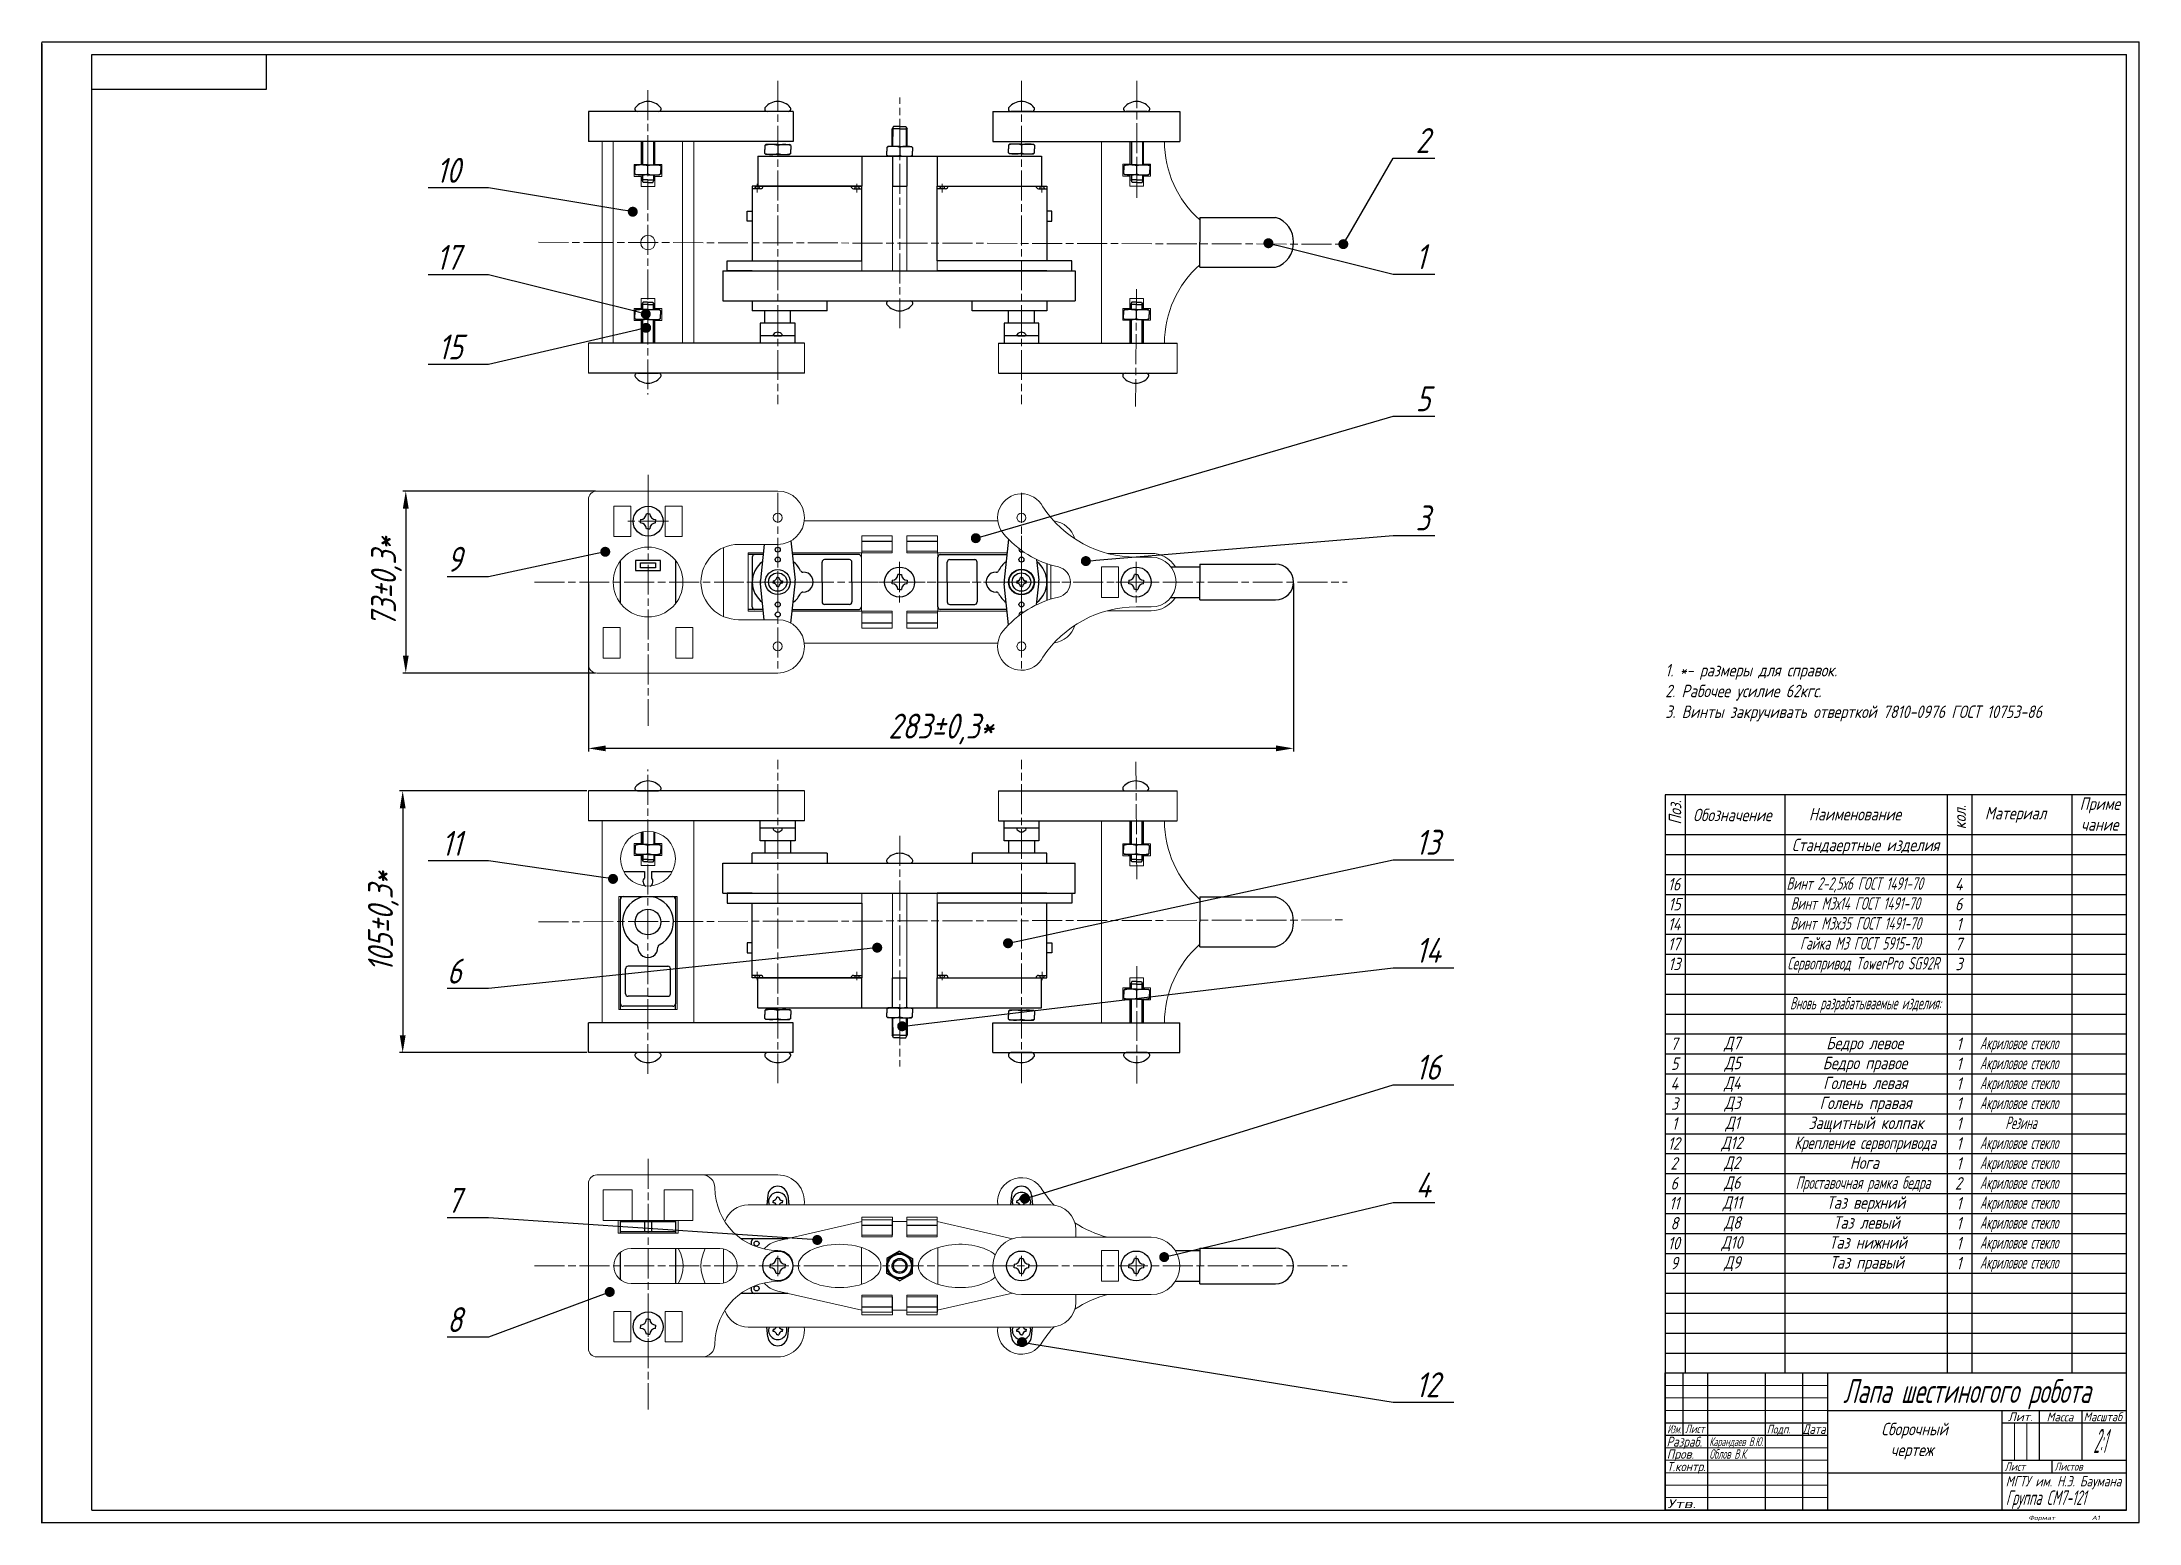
# Model space of a CAD drawing. Header units: millimetres. Extents: x -385 to 2523, y 0 to 594.
# Drawn here: x 1682 to 2523, y 0 to 594 of the extents above; entities that cross this region are included whole.
import ezdxf
from ezdxf import colors
from ezdxf.entities.mleader import LeaderData, LeaderLine
from ezdxf.enums import TextEntityAlignment as Align
from ezdxf.math import Vec2, Vec3

# ---------------------------------------------------------------- set-up
doc = ezdxf.new("R2010")
doc.units = ezdxf.units.MM
doc.linetypes.add('AM_ISO08W050', pattern=[18, 12, -1.5, 3, -1.5])
for name, color, linetype, lineweight in [('0.3', 130, 'Continuous', 15), ('0.6', 255, 'Continuous', 30), ('Осевые', 10, 'AM_ISO08W050', 15)]:
    doc.layers.add(name, color=color, linetype=linetype, lineweight=lineweight)
doc.styles.get("Standard").update_dxf_attribs({"font": 'GOST_A.TTF', "oblique": 15, "height": 10})
doc.styles.add('ГОСТ', font='GOST_A.TTF', dxfattribs={"oblique": 15, "height": 5})
doc.dimstyles.new('ISO-25', dxfattribs={"dimtxt": 10, "dimasz": 7, "dimexe": 1.25, "dimexo": 0.625, "dimgap": 2, "dimtad": 1, "dimtxsty": 'Standard', "dimcen": 2.5, "dimadec": 0, "dimazin": 0, "dimtfac": 1, "dimtmove": 0, "dimatfit": 3, "dimfxl": 1, "dimarcsym": 0})

msp = doc.modelspace()

# ---------------------------------------------------------------- texts
at = {"layer": '0.3', "style": 'ГОСТ', "oblique": 15}
for s, height, rotation, width, p, p2 in [('Лит.', 3.5581, 0.19349, 0.842263, (2470.408, 41.084), (2480.254, 41.117)), ('Масса', 3.5581, 359.821579, 0.656506, (2485.92, 41.019), (2496.599, 40.985)), ('Масштаб', 3.5248, 0.024239, 0.597612, (2500.739, 41.086), (2516.186, 41.093)), ('Разраб.', 3.979, 359.762673, 0.668983, (2333.501, 30.884), (2347.697, 30.825)), ('Лист', 3.44, 0.367126, 0.565447, (2340.904, 36.292), (2348.684, 36.342)), ('Облов В.К.', 3.8347, 359.880309, 0.490376, (2350.678, 26.016), (2365.901, 25.985)), ('МГТУ им. Н.Э. Баумана', 4.16542, 0.066831, 0.623513, (2469.519, 14.894), (2515.897, 14.948))]:
    msp.add_text(s, height=height, rotation=rotation, dxfattribs=dict(at, width=width)).set_placement(p, p2, align=Align.FIT)
for s, height, width, p, p2 in [('Изм.', 3.4898, 0.550211, (2333.821, 36.242), (2339.308, 36.242)), ('Карандаев В.Ю.', 3.5671, 0.507695, (2350.638, 31.076), (2372.198, 31.076)), ('Дата', 3.8421, 0.562192, (2387.999, 35.982), (2397.257, 35.982)), ('2:1', 9.692, 0.278903, (2504.636, 28.34), (2509.785, 28.34)), ('Пров.', 3.7046, 0.764355, (2333.579, 26.023), (2344.501, 26.023)), ('Т.контр.', 3.6912, 0.683703, (2333.668, 21.028), (2349.171, 21.028)), ('Утв.', 3.5321, 1.04822, (2333.859, 6.223), (2345.319, 6.223)), ('Группа СМ7-121', 5.8424, 0.448833, (2469.573, 7.483), (2501.664, 7.483))]:
    msp.add_text(s, height=height, dxfattribs=dict(at, width=width)).set_placement(p, p2, align=Align.FIT)
msp.add_text('Подп.', height=3.4835, dxfattribs=at).set_placement((2373.682, 36.136))
for s, height, p in [('Лист', 3.3797, (2469.084, 21.182)), ('Листов', 3.2192, (2489.101, 21.29))]:
    msp.add_text(s, height=height, rotation=359.753141, dxfattribs=at).set_placement(p)
msp.add_text('Формат          А1', height=1.74024, dxfattribs=at).set_placement((2478.619, 1.439), (2507.291, 1.439), align=Align.ALIGNED)
at = {"layer": '0.3', "attachment_point": 1, "style": 'ГОСТ'}
for s, width, heights, insert, char_height in [('1. *- размеры для справок.\\P2. Рабочее усилие 62кгс.\\P3. Винты закручивать отверткой 7810-0976 ГОСТ 10753-86', 185, [32.783], (2332.999, 344.862), 5), ('\\pi2.7364;Стандаертные изделия', 64.93306, [0], (2381.028, 274.764), 5), ('\\pi1.0176;16', 8.02544, [0], (2333.021, 259.011), 5), ('\\pi0.59601;{\\W0.8;Винт 2-2,5х6 ГОСТ 1491-70}', 64.90076, [0], (2380.999, 259.289), 5), ('\\pi3.0099;4', 9.86511, [0], (2446.164, 259.008), 5), ('\\pi1.1969;15', 8.02544, [0], (2333.021, 251.011), 5), ('\\pi2.3051;{\\W0.8;Винт М3х14 ГОСТ 1491-70}', 64.90076, [0], (2380.999, 251.289), 5), ('\\pi3.0099;6', 9.86511, [0], (2446.164, 251.008), 5), ('\\pi1.0176;14', 8.02544, [0], (2333.021, 243.011), 5), ('\\pi2.1587;{\\W0.8;Винт М3х35 ГОСТ 1491-70}', 64.90076, [0], (2380.999, 243.289), 5), ('\\pi3.5489;1', 9.86511, [0], (2446.164, 243.008), 5), ('\\pi1.0139;17', 8.02544, [0], (2333.021, 235.011), 5), ('\\pi0.93005;{\\W0.8;Сервопривод TowerPro SG92R}', 64.90076, [0], (2380.999, 227.289), 5), ('\\pi6.0207;{\\W0.8;Гайка М3 ГОСТ 5915-70}', 64.90076, [0], (2380.999, 235.289), 5), ('\\pi3.0062;7', 9.86511, [0], (2446.164, 235.008), 5), ('\\pi1.1969;13', 8.02544, [0], (2333.021, 227.011), 5), ('\\pi3.1892;3', 9.86511, [0], (2446.164, 227.008), 5), ('\\pi2.0297;{\\W0.7;Вновь разрабатываемые изделия:}', 64.90076, [0], (2380.999, 211.289), 5), ('\\pi2.0864;7', 8.02544, [0], (2333.021, 195.011), 5), ('\\pi15.569;Д7', 40, [0], (2340.999, 195.289), 5), ('\\pi16.578;Бедро левое', 64.90076, [0], (2380.999, 195.289), 5), ('\\pi3.5489;1', 9.86511, [0], (2446.164, 195.008), 5), ('\\pi3.1779;{\\W0.7;Акриловое стекло}', 40, [0], (2455.999, 195.289), 5), ('\\pi2.2694;5', 8.02544, [0], (2333.021, 187.011), 5), ('\\pi15.753;Д5', 40, [0], (2340.999, 187.289), 5), ('\\pi15.147;Бедро правое', 64.90076, [0], (2380.999, 187.289), 5), ('\\pi3.5489;1', 9.86511, [0], (2446.164, 187.008), 5), ('\\pi3.1779;{\\W0.7;Акриловое стекло}', 40, [0], (2455.999, 187.289), 5), ('\\pi2.09;4', 8.02544, [0], (2333.021, 179.011), 5), ('\\pi15.573;Д4', 40, [0], (2340.999, 179.289), 5), ('\\pi15.323;Голень левая', 64.90076, [0], (2380.999, 179.289), 5), ('\\pi3.5489;1', 9.86511, [0], (2446.164, 179.008), 5), ('\\pi3.1779;{\\W0.7;Акриловое стекло}', 40, [0], (2455.999, 179.289), 5), ('\\pi2.2694;3', 8.02544, [0], (2333.021, 171.011), 5), ('\\pi15.753;Д3', 40, [0], (2340.999, 171.289), 5), ('\\pi13.892;Голень правая', 64.90076, [0], (2380.999, 171.289), 5), ('\\pi3.5489;1', 9.86511, [0], (2446.164, 171.008), 5), ('\\pi3.1779;{\\W0.7;Акриловое стекло}', 40, [0], (2455.999, 171.289), 5), ('\\pi2.6291;1', 8.02544, [0], (2333.021, 163.011), 5), ('\\pi16.112;Д1', 40, [0], (2340.999, 163.289), 5), ('\\pi9.4259;Защитный колпак', 64.90076, [0], (2380.999, 163.289), 5), ('\\pi3.5489;1', 9.86511, [0], (2446.164, 163.008), 5), ('\\pi13.38;{\\W0.7;Резина}', 40, [0], (2455.999, 163.289), 5), ('\\pi1.0029;12', 8.02544, [0], (2333.021, 155.011), 5), ('\\pi14.486;Д12', 40, [0], (2340.999, 155.289), 5), ('\\pi3.7616;{\\W0.9;Крепление сервопривода}', 64.90076, [0], (2380.999, 155.289), 5), ('\\pi3.5489;1', 9.86511, [0], (2446.164, 155.008), 5), ('\\pi3.1779;{\\W0.7;Акриловое стекло}', 40, [0], (2455.999, 155.289), 5), ('\\pi2.0754;2', 8.02544, [0], (2333.021, 147.011), 5), ('\\pi15.559;Д2', 40, [0], (2340.999, 147.289), 5), ('\\pi26.051;Нога', 64.90076, [0], (2380.999, 147.289), 5), ('\\pi3.5489;1', 9.86511, [0], (2446.164, 147.008), 5), ('\\pi3.1779;{\\W0.7;Акриловое стекло}', 40, [0], (2455.999, 147.289), 5), ('\\pi2.09;6', 8.02544, [0], (2333.021, 139.011), 5), ('\\pi15.573;Д6', 40, [0], (2340.999, 139.289), 5), ('\\pi4.3037;{\\W0.8;Проставочная рамка бедра}', 64.90076, [0], (2380.999, 139.289), 5), ('\\pi2.9952;2', 9.86511, [0], (2446.164, 139.008), 5), ('\\pi3.1779;{\\W0.7;Акриловое стекло}', 40, [0], (2455.999, 139.289), 5), ('\\pi1.5566;11', 8.02544, [0], (2333.021, 131.011), 5), ('\\pi15.04;Д11', 40, [0], (2340.999, 131.289), 5), ('\\pi16.67;Таз верхний', 64.90076, [0], (2380.999, 131.289), 5), ('\\pi3.5489;1', 9.86511, [0], (2446.164, 131.008), 5), ('\\pi3.1779;{\\W0.7;Акриловое стекло}', 40, [0], (2455.999, 131.289), 5), ('\\pi2.09;8', 8.02544, [0], (2333.021, 123.011), 5), ('\\pi15.573;Д8', 40, [0], (2340.999, 123.289), 5), ('\\pi19.356;Таз левый', 64.90076, [0], (2380.999, 123.289), 5), ('\\pi3.5489;1', 9.86511, [0], (2446.164, 123.008), 5), ('\\pi3.1779;{\\W0.7;Акриловое стекло}', 40, [0], (2455.999, 123.289), 5), ('\\pi1.0176;10', 8.02544, [0], (2333.021, 115.011), 5), ('\\pi14.501;Д10', 40, [0], (2340.999, 115.289), 5), ('\\pi17.746;Таз нижний', 64.90076, [0], (2380.999, 115.289), 5), ('\\pi3.5489;1', 9.86511, [0], (2446.164, 115.008), 5), ('\\pi3.1779;{\\W0.7;Акриловое стекло}', 40, [0], (2455.999, 115.289), 5), ('\\pi2.09;9', 8.02544, [0], (2333.021, 107.011), 5), ('\\pi15.573;Д9', 40, [0], (2340.999, 107.289), 5), ('\\pi17.925;Таз правый', 64.90076, [0], (2380.999, 107.289), 5), ('\\pi3.5489;1', 9.86511, [0], (2446.164, 107.008), 5), ('\\pi3.1779;{\\W0.7;Акриловое стекло}', 40, [0], (2455.999, 107.289), 5), ('\\pi6.4649;{\\W0.8;Лапа шестиногого робота}', 120, [0], (2397.893, 57.998), 9.60697), ('\\pi21.631;Сборочный \\P\\pi25.403;чертеж', 70, [0], (2397.999, 40.42), 5)]:
    msp.add_mtext_dynamic_manual_height_columns(s, width=width, gutter_width=25, heights=heights, dxfattribs=dict(at, insert=insert, char_height=char_height))
at = {"layer": '0.6', "char_height": 5, "attachment_point": 1, "rotation": 90, "style": 'ГОСТ'}
for s, width, gutter_width, insert in [('\\pi-1.276;Поз.', 8, 25, (2334.427, 281.706)), ('кол.', 10, 47.048, (2448.571, 278.56))]:
    msp.add_mtext_dynamic_manual_height_columns(s, width=width, gutter_width=gutter_width, heights=[0], dxfattribs=dict(at, insert=insert))
at = {"layer": '0.6', "char_height": 5, "attachment_point": 1, "style": 'ГОСТ'}
for s, width, gutter_width, insert in [('Обозначение', 40, 47.048, (2344.126, 286.788)), ('Наименование', 65, 47.048, (2390.62, 287.097)), ('Материал', 40, 47.048, (2461.178, 287.504)), ('\\pi3.1805;Приме\\P\\pi3.7242;чание', 22, 25, (2495.999, 291.312))]:
    msp.add_mtext_dynamic_manual_height_columns(s, width=width, gutter_width=gutter_width, heights=[0], dxfattribs=dict(at, insert=insert))

# ---------------------------------------------------------------- blocks, each defined once
blk = doc.blocks.new('_Dot')
at = {"color": 0, "linetype": 'ByBlock', "lineweight": -2}
blk.add_line((-0.5, 0), (-1, 0), dxfattribs=at)
at = {"color": 0, "linetype": 'ByBlock', "const_width": 0.5}
blk.add_lwpolyline([(-0.25, 0, 1), (0.25, 0, 1)], format="xyb", close=True, dxfattribs=at)
blk = doc.blocks.new('*U35')
at = {"layer": '0.6'}
blk.add_line((-92.5, 0), (92.5, 0), dxfattribs=at)
blk = doc.blocks.new('*U36')
at = {"layer": '0.6', "color": 0, "linetype": 'ByBlock', "lineweight": -2, "transparency": 16777216}
for p in [(0, 200), (0, 192), (0, 184), (0, 176), (0, 168), (0, 160), (0, 152), (0, 144), (0, 136), (0, 128), (0, 120), (0, 112), (0, 104), (0, 96), (0, 88), (0, 80), (0, 72), (0, 64), (0, 56), (0, 48), (0, 40), (0, 32), (0, 24), (0, 16), (0, 8), (0, 0)]:
    blk.add_blockref('*U35', p, dxfattribs=at)
blk = doc.blocks.new('*D37')
at = {"layer": '0.3', "color": 0, "lineweight": -2, "transparency": 16777216}
for p, q in [((1901.12, 377.11), (1901.12, 309.76)), ((2183.9, 377.11), (2183.9, 309.76)), ((2176.9, 311.01), (1908.12, 311.01))]:
    blk.add_line(p, q, dxfattribs=at)
at = {"layer": '0.3', "color": 0, "transparency": 16777216}
for points in [[(1908.12, 312.17), (1908.12, 309.84), (1901.12, 311.01)], [(2176.9, 312.17), (2176.9, 309.84), (2183.9, 311.01)]]:
    blk.add_solid(points, dxfattribs=at)
at = {"layer": 'Defpoints', "color": 0, "transparency": 16777216}
for p in [(1901.12, 377.73), (2183.9, 377.73), (1901.12, 311.01)]:
    blk.add_point(p, dxfattribs=at)
at = {"layer": '0.3', "color": 0, "transparency": 16777216, "insert": (2042.51, 318.77), "char_height": 10, "attachment_point": 5}
blk.add_mtext('283%%P0,3*', dxfattribs=at)
blk = doc.blocks.new('*D38')
at = {"layer": '0.3', "color": 0, "lineweight": -2, "transparency": 16777216}
for p, q in [((1903.93, 414.23), (1826.66, 414.23)), ((1827.91, 407.23), (1827.91, 348.23)), ((1903.93, 341.23), (1826.66, 341.23))]:
    blk.add_line(p, q, dxfattribs=at)
at = {"layer": '0.3', "color": 0, "transparency": 16777216}
for points in [[(1826.74, 407.23), (1829.07, 407.23), (1827.91, 414.23)], [(1826.74, 348.23), (1829.07, 348.23), (1827.91, 341.23)]]:
    blk.add_solid(points, dxfattribs=at)
at = {"layer": 'Defpoints', "color": 0, "transparency": 16777216}
for p in [(1904.55, 414.23), (1827.91, 341.23), (1904.55, 341.23)]:
    blk.add_point(p, dxfattribs=at)
at = {"layer": '0.3', "color": 0, "transparency": 16777216, "insert": (1820.15, 377.73), "char_height": 10, "attachment_point": 5, "rotation": 90}
blk.add_mtext('73%%P0,3*', dxfattribs=at)
blk = doc.blocks.new('*D39')
at = {"layer": '0.3', "color": 0, "lineweight": -2, "transparency": 16777216}
for p, q in [((1900.5, 293.93), (1825.42, 293.93)), ((1826.67, 286.93), (1826.67, 195.93)), ((1900.5, 188.93), (1825.42, 188.93))]:
    blk.add_line(p, q, dxfattribs=at)
at = {"layer": '0.3', "color": 0, "transparency": 16777216}
for points in [[(1825.5, 286.93), (1827.84, 286.93), (1826.67, 293.93)], [(1825.5, 195.93), (1827.84, 195.93), (1826.67, 188.93)]]:
    blk.add_solid(points, dxfattribs=at)
at = {"layer": 'Defpoints', "color": 0, "transparency": 16777216}
for p in [(1901.12, 293.93), (1826.67, 188.93), (1901.12, 188.93)]:
    blk.add_point(p, dxfattribs=at)
at = {"layer": '0.3', "color": 0, "transparency": 16777216, "insert": (1818.91, 241.43), "char_height": 10, "attachment_point": 5, "rotation": 90}
blk.add_mtext('105%%P0,3*', dxfattribs=at)

# ---------------------------------------------------------------- dimensions: what is measured, and where the dimension line sits
at = {"layer": '0.3'}
for base, p1, p2, picture, middle in [((1827.908, 341.232), (1904.554, 414.232), (1904.554, 341.232), '*D38', (1820.147, 377.732)), ((1826.671, 188.932), (1901.121, 293.932), (1901.121, 188.932), '*D39', (1818.909, 241.432))]:
    dim = msp.add_linear_dim(base=base, p1=p1, p2=p2, angle=90, text='<>%%P0,3*', dimstyle='ISO-25', dxfattribs=at)
    dim.commit()
    dim.dimension.update_dxf_attribs({"geometry": picture, "text_midpoint": middle})
dim = msp.add_linear_dim(base=(1901.119, 311.007), p1=(2183.897, 377.732), p2=(1901.119, 377.732), text='283%%P0,3*', dimstyle='ISO-25', dxfattribs=at)
dim.commit()
dim.dimension.update_dxf_attribs({"geometry": '*D37', "text_midpoint": (2042.508, 318.769)})

# ---------------------------------------------------------------- linework, layer by layer
for p, q in [((1681.999, 594.42), (2522.999, 594.42)), ((1681.999, 0.21), (1681.999, 594.21)), ((1682, 593.683), (1681.999, 0.42)), ((1701.999, 5.42), (1701.999, 589.42)), ((2517.999, 5.42), (2517.999, 589.42)), ((2522.999, 0.42), (2522.999, 594.42)), ((2332.999, 5.42), (2332.999, 60.42)), ((2332.999, 60.42), (2517.999, 60.42)), ((2332.999, 60.42), (2339.999, 60.42)), ((2339.999, 60.42), (2339.999, 35.42)), ((2339.999, 60.42), (2349.999, 60.42)), ((2349.999, 60.42), (2349.999, 5.42)), ((2349.999, 60.42), (2372.999, 60.42)), ((2372.999, 60.42), (2372.999, 5.42)), ((2372.999, 60.42), (2387.999, 60.42)), ((2387.999, 60.42), (2387.999, 5.42)), ((2387.999, 60.42), (2397.999, 60.42)), ((2397.999, 60.42), (2397.999, 5.42)), ((2397.999, 45.42), (2517.999, 45.42)), ((2467.999, 45.42), (2467.999, 5.42)), ((2332.999, 40.42), (2397.999, 40.42)), ((2332.999, 35.42), (2397.999, 35.42)), ((2467.999, 40.42), (2517.999, 40.42)), ((2467.999, 25.42), (2517.999, 25.42)), ((2397.999, 20.42), (2517.999, 20.42)), ((1681.999, 0.42), (2522.999, 0.42)), ((1701.999, 5.42), (2517.999, 5.42)), ((1701.999, 5.42), (1701.999, 5.42)), ((2517.999, 5.42), (2332.999, 5.42))]:
    msp.add_line(p, q)
at = {"color": 7, "linetype": 'Continuous', "lineweight": 15}
for p, q in [((2010.849, 548.532), (2010.849, 502.532)), ((2023.049, 548.532), (2023.049, 502.532)), ((2028.849, 548.532), (2028.849, 502.532)), ((2041.049, 548.532), (2041.049, 502.532)), ((2010.851, 206.932), (2010.851, 252.932)), ((2023.051, 206.932), (2023.051, 252.932)), ((2028.851, 206.932), (2028.851, 252.932)), ((2041.051, 206.932), (2041.051, 252.932)), ((2023.052, 122.959), (2010.852, 122.959)), ((2010.852, 115.759), (2010.852, 119.759)), ((2041.052, 122.959), (2028.852, 122.959)), ((2023.052, 83.759), (2010.852, 83.759)), ((2041.052, 83.759), (2028.852, 83.759))]:
    msp.add_line(p, q, dxfattribs=at)
at = {"layer": '0.3'}
for p, q in [((2023.287, 552.532), (2023.312, 560.214)), ((2028.63, 552.532), (2028.63, 560.214)), ((1922.96, 554.532), (1922.965, 545.05)), ((1927.207, 554.532), (1927.207, 545.05)), ((2119.066, 554.532), (2119.071, 545.05)), ((2123.313, 554.532), (2123.313, 545.05)), ((1922.967, 541.05), (1922.968, 538.4)), ((1927.207, 541.05), (1927.207, 538.367)), ((2119.074, 541.05), (2119.075, 538.4)), ((2123.313, 541.05), (2123.313, 538.367)), ((1922.937, 487.014), (1922.938, 489.663)), ((1927.177, 487.014), (1927.177, 489.697)), ((2118.887, 487.014), (2118.889, 489.663)), ((2123.127, 487.014), (2123.127, 489.697)), ((1922.93, 473.532), (1922.935, 483.014)), ((1927.177, 473.532), (1927.177, 483.014)), ((2118.88, 473.532), (2118.885, 483.014)), ((2123.127, 473.532), (2123.127, 483.014)), ((1923.08, 277.576), (1923.083, 272.45)), ((2118.904, 281.932), (2118.909, 272.45)), ((2123.15, 281.932), (2123.15, 272.45)), ((1927.325, 277.509), (1927.325, 272.45)), ((1923.085, 268.45), (1923.087, 265.8)), ((1927.325, 268.45), (1927.325, 265.767)), ((2118.911, 268.45), (2118.912, 265.8)), ((2123.15, 268.45), (2123.15, 265.767)), ((2118.882, 200.932), (2118.888, 210.414)), ((2118.89, 214.414), (2118.891, 217.063)), ((2123.129, 214.414), (2123.129, 217.097)), ((2123.129, 200.932), (2123.129, 210.414)), ((2023.289, 202.932), (2023.314, 195.249)), ((2028.631, 202.932), (2028.631, 195.249)), ((2332.999, 55.42), (2397.999, 55.42)), ((2332.999, 50.42), (2397.999, 50.42)), ((2397.999, 45.42), (2332.999, 45.42)), ((2472.999, 40.42), (2472.999, 25.42)), ((2477.999, 40.42), (2477.999, 25.42)), ((2332.999, 30.42), (2397.999, 30.42)), ((2332.999, 25.42), (2397.999, 25.42)), ((2397.999, 20.42), (2332.999, 20.42)), ((2332.999, 15.42), (2397.999, 15.42)), ((2332.999, 10.42), (2397.999, 10.42))]:
    msp.add_line(p, q, dxfattribs=at)
at = {"layer": '0.6'}
for p, q in [((1701.999, 589.42), (2517.999, 589.42)), ((1771.999, 575.42), (1771.999, 589.42)), ((1701.999, 575.42), (1771.999, 575.42)), ((1901.119, 566.532), (1901.119, 554.532)), ((1983.31, 566.532), (1901.119, 566.532)), ((1929.272, 566.532), (1920.787, 566.532)), ((1927.6, 566.532), (1921.657, 566.532)), ((1981.322, 566.532), (1972.837, 566.532)), ((1980.051, 566.532), (1974.108, 566.532)), ((1983.31, 566.532), (1983.31, 554.532)), ((2063.319, 566.532), (2138.319, 566.532)), ((2063.319, 566.532), (2063.319, 554.532)), ((2079.062, 566.532), (2070.577, 566.532)), ((2077.791, 566.532), (2071.848, 566.532)), ((2125.262, 566.532), (2116.777, 566.532)), ((2123.991, 566.532), (2118.048, 566.532)), ((2138.319, 566.532), (2138.319, 554.532)), ((2023.471, 560.532), (2022.971, 559.532)), ((2025.971, 559.532), (2022.971, 559.532)), ((2022.971, 552.532), (2022.971, 559.532)), ((2025.971, 560.532), (2023.471, 560.532)), ((2025.971, 560.532), (2028.471, 560.532)), ((2025.971, 559.532), (2028.971, 559.532)), ((2028.471, 560.532), (2028.971, 559.532)), ((2028.971, 552.532), (2028.971, 559.532)), ((2028.971, 552.532), (2028.971, 559.532)), ((1983.31, 554.532), (1901.119, 554.532)), ((1922.644, 554.532), (1922.644, 545.05)), ((1927.548, 554.532), (1927.548, 545.05)), ((1969.035, 548.532), (2041.049, 548.532)), ((1969.035, 548.532), (1969.035, 536.532)), ((1971.895, 552.854), (1972.321, 553.254)), ((1971.895, 552.854), (1971.895, 551.254)), ((1971.895, 549.654), (1971.895, 551.254)), ((1971.895, 549.654), (1972.321, 549.254)), ((1977.079, 553.254), (1972.321, 553.254)), ((1977.079, 549.254), (1972.321, 549.254)), ((1977.079, 553.254), (1981.837, 553.254)), ((1977.079, 552.854), (1977.079, 549.654)), ((1977.079, 549.254), (1981.837, 549.254)), ((1982.263, 552.854), (1981.837, 553.254)), ((1982.263, 549.654), (1981.837, 549.254)), ((1982.263, 552.854), (1982.263, 551.254)), ((1982.263, 549.654), (1982.263, 551.254)), ((2010.849, 548.532), (2010.849, 536.532)), ((2020.787, 552.132), (2021.213, 552.532)), ((2020.787, 552.132), (2020.787, 550.532)), ((2020.787, 548.932), (2020.787, 550.532)), ((2020.787, 548.932), (2021.213, 548.532)), ((2025.971, 552.532), (2021.213, 552.532)), ((2025.971, 548.532), (2021.213, 548.532)), ((2023.049, 548.532), (2023.049, 536.532)), ((2025.971, 552.532), (2030.729, 552.532)), ((2025.971, 552.132), (2025.971, 548.932)), ((2025.971, 548.532), (2030.729, 548.532)), ((2028.849, 548.532), (2028.849, 536.532)), ((2031.155, 552.132), (2030.729, 552.532)), ((2031.155, 548.932), (2030.729, 548.532)), ((2031.155, 552.132), (2031.155, 550.532)), ((2031.155, 548.932), (2031.155, 550.532)), ((2041.049, 548.532), (2082.863, 548.532)), ((2041.049, 548.532), (2041.049, 536.532)), ((2063.319, 554.532), (2138.319, 554.532)), ((2069.635, 553.068), (2070.061, 553.468)), ((2069.635, 553.068), (2069.635, 551.468)), ((2069.635, 549.868), (2069.635, 551.468)), ((2069.635, 549.868), (2070.061, 549.468)), ((2074.819, 553.468), (2070.061, 553.468)), ((2074.819, 549.468), (2070.061, 549.468)), ((2074.819, 553.468), (2079.577, 553.468)), ((2074.819, 553.068), (2074.819, 549.868)), ((2074.819, 549.468), (2079.577, 549.468)), ((2080.003, 553.068), (2079.577, 553.468)), ((2080.003, 549.868), (2079.577, 549.468)), ((2080.003, 553.068), (2080.003, 551.468)), ((2080.003, 549.868), (2080.003, 551.468)), ((2082.863, 548.532), (2082.863, 536.532)), ((2118.75, 554.532), (2118.75, 545.05)), ((2123.654, 554.532), (2123.654, 545.05)), ((1919.76, 544.65), (1920.187, 545.05)), ((1919.76, 544.65), (1919.76, 543.05)), ((1919.76, 541.45), (1919.76, 543.05)), ((1919.76, 541.45), (1920.187, 541.05)), ((1924.944, 545.05), (1920.187, 545.05)), ((1924.944, 541.05), (1920.187, 541.05)), ((1922.644, 541.05), (1922.644, 539.05)), ((1924.913, 539.05), (1922.644, 539.05)), ((1923.144, 538.05), (1922.644, 539.05)), ((1924.913, 539.05), (1927.548, 539.05)), ((1924.944, 545.05), (1929.702, 545.05)), ((1924.944, 541.45), (1924.944, 544.65)), ((1924.944, 541.05), (1929.702, 541.05)), ((1927.048, 538.05), (1927.548, 539.05)), ((1927.548, 541.049), (1927.548, 539.05)), ((1927.548, 541.049), (1927.548, 539.05)), ((1930.129, 544.65), (1929.702, 545.05)), ((1930.129, 541.45), (1929.702, 541.05)), ((1930.129, 544.65), (1930.129, 543.05)), ((1930.129, 541.45), (1930.129, 543.05)), ((2115.867, 544.65), (2116.293, 545.05)), ((2115.867, 544.65), (2115.867, 543.05)), ((2115.867, 541.45), (2115.867, 543.05)), ((2115.867, 541.45), (2116.293, 541.05)), ((2121.051, 545.05), (2116.293, 545.05)), ((2121.051, 541.05), (2116.293, 541.05)), ((2118.75, 541.05), (2118.75, 539.05)), ((2121.019, 539.05), (2118.75, 539.05)), ((2119.25, 538.05), (2118.75, 539.05)), ((2121.019, 539.05), (2123.655, 539.05)), ((2121.051, 545.05), (2125.809, 545.05)), ((2121.051, 541.45), (2121.051, 544.65)), ((2121.051, 541.05), (2125.809, 541.05)), ((2123.154, 538.05), (2123.654, 539.05)), ((2123.654, 541.049), (2123.654, 539.05)), ((2123.654, 541.049), (2123.654, 539.05)), ((2126.235, 544.65), (2125.809, 545.05)), ((2126.235, 541.45), (2125.809, 541.05)), ((2126.235, 544.65), (2126.235, 543.05)), ((2126.235, 541.45), (2126.235, 543.05)), ((1924.913, 538.05), (1923.144, 538.05)), ((1924.913, 538.05), (1927.048, 538.05)), ((2010.849, 536.532), (1966.849, 536.532)), ((1966.849, 536.532), (1966.849, 506.532)), ((1970.206, 535.532), (1966.849, 535.532)), ((1969.035, 536.532), (2010.849, 536.532)), ((2007.493, 535.532), (2010.849, 535.532)), ((2010.849, 506.532), (2010.849, 536.532)), ((2023.049, 536.532), (2028.849, 536.532)), ((2041.049, 536.532), (2082.863, 536.532)), ((2041.049, 536.532), (2085.049, 536.532)), ((2041.049, 506.532), (2041.049, 536.532)), ((2044.406, 535.532), (2041.049, 535.532)), ((2081.693, 535.532), (2085.049, 535.532)), ((2085.049, 536.532), (2085.049, 506.532)), ((2121.019, 538.05), (2119.25, 538.05)), ((2121.019, 538.05), (2123.155, 538.05)), ((1964.849, 522.532), (1964.849, 526.532)), ((1964.849, 526.532), (1966.849, 526.532)), ((1966.849, 522.532), (1964.849, 522.532)), ((2087.049, 526.532), (2085.049, 526.532)), ((2085.049, 522.532), (2087.049, 522.532)), ((2087.049, 522.532), (2087.049, 526.532)), ((2146.362, 524.032), (2146.362, 514.032)), ((2146.362, 524.032), (2176.732, 524.032)), ((2146.362, 504.032), (2146.362, 514.032)), ((1956.849, 502.532), (1956.849, 506.532)), ((1956.849, 506.532), (2010.849, 506.532)), ((2095.049, 506.532), (2041.049, 506.532)), ((2095.049, 502.532), (2095.049, 506.532)), ((1955.01, 502.532), (1955.01, 490.532)), ((1955.01, 502.532), (2096.388, 502.532)), ((1966.849, 502.532), (1956.849, 502.532)), ((1966.849, 502.532), (2010.849, 502.532)), ((2085.049, 502.532), (2041.049, 502.532)), ((2085.049, 502.532), (2095.049, 502.532)), ((2096.388, 502.532), (2096.388, 490.532)), ((2146.362, 504.032), (2176.732, 504.032)), ((1923.114, 490.014), (1922.614, 489.014)), ((1924.883, 489.014), (1922.614, 489.014)), ((1922.614, 487.014), (1922.614, 489.014)), ((1924.883, 490.014), (1923.114, 490.014)), ((1924.883, 490.014), (1927.018, 490.014)), ((1924.883, 489.014), (1927.518, 489.014)), ((1927.018, 490.014), (1927.518, 489.014)), ((1927.518, 487.014), (1927.518, 489.014)), ((1927.518, 487.014), (1927.518, 489.014)), ((1955.01, 490.532), (2096.388, 490.532)), ((1966.849, 490.532), (1966.849, 486.532)), ((1996.849, 486.532), (1996.849, 490.532)), ((2021.728, 490.532), (2030.214, 490.532)), ((2022.971, 490.532), (2028.971, 490.532)), ((2055.049, 486.532), (2055.049, 490.532)), ((2085.049, 490.532), (2085.049, 486.532)), ((2119.064, 490.014), (2118.564, 489.014)), ((2120.833, 489.014), (2118.564, 489.014)), ((2118.564, 487.014), (2118.564, 489.014)), ((2120.833, 490.014), (2119.064, 490.014)), ((2120.833, 490.014), (2122.968, 490.014)), ((2120.833, 489.014), (2123.468, 489.014)), ((2122.968, 490.014), (2123.468, 489.014)), ((2123.468, 487.014), (2123.468, 489.014)), ((2123.468, 487.014), (2123.468, 489.014)), ((1919.73, 486.614), (1920.157, 487.014)), ((1919.73, 486.614), (1919.73, 485.014)), ((1919.73, 483.414), (1919.73, 485.014)), ((1919.73, 483.414), (1920.157, 483.014)), ((1924.914, 487.014), (1920.157, 487.014)), ((1924.914, 483.014), (1920.157, 483.014)), ((1922.614, 473.532), (1922.614, 483.014)), ((1924.914, 487.014), (1929.672, 487.014)), ((1924.914, 486.614), (1924.914, 483.414)), ((1924.914, 483.014), (1929.672, 483.014)), ((1927.518, 473.532), (1927.518, 483.014)), ((1930.099, 486.614), (1929.672, 487.014)), ((1930.099, 483.414), (1929.672, 483.014)), ((1930.099, 486.614), (1930.099, 485.014)), ((1930.099, 483.414), (1930.099, 485.014)), ((1996.849, 486.532), (1966.849, 486.532)), ((1984.079, 481.532), (1970.079, 481.532)), ((1970.079, 481.532), (1970.079, 473.532)), ((1971.915, 481.532), (1971.915, 486.532)), ((1982.243, 481.532), (1982.243, 486.532)), ((1984.079, 473.532), (1984.079, 481.532)), ((2085.049, 486.532), (2055.049, 486.532)), ((2081.819, 481.532), (2067.819, 481.532)), ((2067.819, 481.532), (2067.819, 473.532)), ((2069.655, 481.532), (2069.655, 486.532)), ((2079.983, 481.532), (2079.983, 486.532)), ((2081.819, 473.532), (2081.819, 481.532)), ((2115.681, 486.614), (2116.107, 487.014)), ((2115.681, 486.614), (2115.681, 485.014)), ((2115.681, 483.414), (2115.681, 485.014)), ((2115.681, 483.414), (2116.107, 483.014)), ((2120.865, 487.014), (2116.107, 487.014)), ((2120.865, 483.014), (2116.107, 483.014)), ((2118.564, 473.532), (2118.564, 483.014)), ((2120.865, 487.014), (2125.622, 487.014)), ((2120.865, 486.614), (2120.865, 483.414)), ((2120.865, 483.014), (2125.622, 483.014)), ((2123.468, 473.532), (2123.468, 483.014)), ((2126.049, 486.614), (2125.622, 487.014)), ((2126.049, 483.414), (2125.622, 483.014)), ((2126.049, 486.614), (2126.049, 485.014)), ((2126.049, 483.414), (2126.049, 485.014)), ((1987.779, 473.532), (1901.119, 473.532)), ((1984.079, 476.532), (1970.079, 476.532)), ((1975.593, 476.532), (1978.565, 476.532)), ((1984.079, 473.532), (1984.079, 476.532)), ((2065.619, 473.532), (2137.219, 473.532)), ((2081.819, 476.532), (2067.819, 476.532)), ((2067.819, 473.532), (2081.819, 473.532)), ((2073.333, 476.532), (2076.305, 476.532)), ((2081.819, 473.532), (2081.819, 476.532)), ((1987.779, 461.532), (1901.119, 461.532)), ((1920.787, 461.532), (1929.272, 461.532)), ((2065.619, 461.532), (2137.219, 461.532)), ((2070.577, 461.532), (2079.062, 461.532)), ((2116.411, 461.532), (2124.896, 461.532)), ((1925.079, 405.132), (1924.379, 405.132)), ((1925.079, 405.132), (1925.779, 405.132)), ((2074.819, 405.732), (2074.819, 405.732)), ((1922.079, 402.832), (1922.079, 402.132)), ((1922.079, 401.432), (1922.079, 402.132)), ((1925.079, 399.132), (1924.379, 399.132)), ((1925.079, 399.132), (1925.779, 399.132)), ((1928.079, 402.832), (1928.079, 402.132)), ((1928.079, 401.432), (1928.079, 402.132)), ((1971.224, 388.732), (1965.26, 388.732)), ((1966.85, 387.732), (1966.85, 377.732)), ((1971.666, 392.832), (1970.119, 378.482)), ((1982.343, 394.216), (1984.039, 378.482)), ((2009.85, 388.732), (1982.935, 388.732)), ((2010.849, 394.132), (2023.049, 394.132)), ((2028.849, 394.132), (2041.049, 394.132)), ((2041.299, 367.732), (2041.299, 387.732)), ((2042.049, 388.732), (2068.964, 388.732)), ((2069.632, 394.937), (2067.859, 378.482)), ((1914.079, 369.072), (1914.079, 386.392)), ((1930.079, 386.408), (1920.079, 386.408)), ((1920.079, 386.408), (1920.079, 382.408)), ((1920.079, 382.408), (1930.079, 382.408)), ((1922.079, 383.408), (1922.079, 385.408)), ((1922.079, 385.408), (1928.079, 385.408)), ((1928.079, 383.408), (1922.079, 383.408)), ((1925.079, 385.408), (1928.079, 385.408)), ((1925.079, 382.408), (1930.079, 382.408)), ((1928.079, 385.408), (1928.079, 383.408)), ((1930.079, 382.408), (1930.079, 386.408)), ((1936.079, 386.392), (1936.079, 369.072)), ((1977.079, 379.578), (1976.648, 379.578)), ((1977.079, 379.578), (1977.51, 379.578)), ((1994.85, 377.732), (1994.85, 385.732)), ((2005.85, 386.732), (1995.85, 386.732)), ((2006.85, 377.732), (2006.85, 385.732)), ((2025.949, 380.732), (2025.249, 380.732)), ((2025.949, 380.732), (2026.649, 380.732)), ((2045.049, 377.732), (2045.049, 385.732)), ((2046.049, 386.732), (2056.049, 386.732)), ((2057.049, 377.732), (2057.049, 385.732)), ((2074.819, 379.578), (2074.388, 379.578)), ((2074.819, 379.578), (2075.25, 379.578)), ((2080.88, 386.816), (2081.779, 378.482)), ((2085.049, 385.085), (2085.049, 370.379)), ((2120.819, 380.732), (2120.119, 380.732)), ((2120.819, 380.732), (2121.519, 380.732)), ((2134.692, 383.897), (2146.362, 383.897)), ((2146.362, 384.897), (2146.362, 377.732)), ((2146.362, 384.897), (2176.732, 384.897)), ((1966.85, 367.732), (1966.85, 377.732)), ((1971.666, 362.632), (1970.119, 376.982)), ((1975.233, 378.163), (1975.233, 377.732)), ((1975.233, 377.301), (1975.233, 377.732)), ((1977.079, 375.885), (1976.648, 375.885)), ((1977.079, 375.885), (1977.51, 375.885)), ((1978.926, 378.163), (1978.926, 377.732)), ((1978.926, 377.301), (1978.926, 377.732)), ((1982.343, 361.247), (1984.039, 376.982)), ((1994.85, 377.732), (1994.85, 369.732)), ((2006.85, 377.732), (2006.85, 369.732)), ((2022.949, 378.432), (2022.949, 377.732)), ((2022.949, 377.032), (2022.949, 377.732)), ((2025.949, 374.732), (2025.249, 374.732)), ((2025.949, 374.732), (2026.649, 374.732)), ((2028.949, 378.432), (2028.949, 377.732)), ((2028.949, 377.032), (2028.949, 377.732)), ((2045.049, 377.732), (2045.049, 369.732)), ((2057.049, 377.732), (2057.049, 369.732)), ((2069.632, 360.527), (2067.859, 376.982)), ((2072.972, 378.163), (2072.972, 377.732)), ((2072.972, 377.301), (2072.972, 377.732)), ((2074.819, 375.885), (2074.388, 375.885)), ((2074.819, 375.885), (2075.25, 375.885)), ((2076.665, 378.163), (2076.665, 377.732)), ((2076.665, 377.301), (2076.665, 377.732)), ((2080.88, 368.648), (2081.779, 376.982)), ((2117.819, 378.432), (2117.819, 377.732)), ((2117.819, 377.032), (2117.819, 377.732)), ((2120.819, 374.732), (2120.119, 374.732)), ((2120.819, 374.732), (2121.519, 374.732)), ((2123.819, 378.432), (2123.819, 377.732)), ((2123.819, 377.032), (2123.819, 377.732)), ((2134.692, 371.567), (2146.362, 371.567)), ((2146.362, 370.567), (2146.362, 377.732)), ((2146.362, 370.567), (2176.732, 370.567)), ((1971.224, 366.732), (1965.26, 366.732)), ((1971.224, 366.732), (1967.85, 366.732)), ((1982.935, 366.732), (2009.85, 366.732)), ((2005.85, 368.732), (1995.85, 368.732)), ((2068.964, 366.732), (2042.049, 366.732)), ((2046.049, 368.732), (2056.049, 368.732)), ((2010.849, 361.332), (2023.049, 361.332)), ((2028.849, 361.332), (2041.049, 361.332)), ((1977.079, 349.732), (1977.079, 349.732)), ((2074.819, 349.732), (2074.819, 349.732)), ((1987.781, 293.932), (1901.121, 293.932)), ((1920.788, 293.932), (1929.274, 293.932)), ((2065.62, 293.932), (2137.22, 293.932)), ((2070.578, 293.932), (2079.063, 293.932)), ((2116.413, 293.932), (2124.898, 293.932)), ((2517.999, 292.42), (2332.999, 292.42)), ((2332.999, 292.42), (2332.999, 5.42)), ((2332.999, 292.42), (2332.999, 276.42)), ((2340.999, 292.42), (2340.999, 60.42)), ((2380.999, 292.42), (2380.999, 60.42)), ((2445.999, 292.42), (2445.999, 60.42)), ((2455.999, 292.42), (2455.999, 60.42)), ((2495.999, 292.42), (2495.999, 60.42)), ((1987.781, 281.932), (1901.121, 281.932)), ((1970.081, 273.932), (1970.081, 281.932)), ((1984.081, 278.932), (1970.081, 278.932)), ((1978.567, 278.932), (1975.595, 278.932)), ((1984.081, 281.932), (1984.081, 273.932)), ((1984.081, 281.932), (1984.081, 278.932)), ((2065.62, 281.932), (2137.22, 281.932)), ((2067.821, 273.932), (2067.821, 281.932)), ((2067.821, 281.932), (2081.821, 281.932)), ((2081.821, 278.932), (2067.821, 278.932)), ((2076.307, 278.932), (2073.335, 278.932)), ((2081.821, 281.932), (2081.821, 273.932)), ((2081.821, 281.932), (2081.821, 278.932)), ((2118.588, 281.932), (2118.588, 272.45)), ((2123.492, 281.932), (2123.492, 272.45)), ((1919.847, 272.063), (1920.273, 272.463)), ((1919.847, 272.063), (1919.847, 270.463)), ((1919.847, 268.863), (1919.847, 270.463)), ((1925.031, 272.463), (1920.273, 272.463)), ((1922.762, 277.514), (1922.762, 272.45)), ((1925.031, 272.463), (1929.789, 272.463)), ((1925.031, 268.863), (1925.031, 272.063)), ((1927.666, 277.431), (1927.666, 272.45)), ((1930.215, 272.063), (1929.789, 272.463)), ((1930.215, 272.063), (1930.215, 270.463)), ((1930.215, 268.863), (1930.215, 270.463)), ((1984.081, 273.932), (1970.081, 273.932)), ((1971.917, 273.932), (1971.917, 268.932)), ((1982.245, 273.932), (1982.245, 268.932)), ((2081.821, 273.932), (2067.821, 273.932)), ((2069.657, 273.932), (2069.657, 268.932)), ((2079.985, 273.932), (2079.985, 268.932)), ((2115.704, 272.05), (2116.131, 272.45)), ((2115.704, 272.05), (2115.704, 270.45)), ((2115.704, 268.85), (2115.704, 270.45)), ((2120.888, 272.45), (2116.131, 272.45)), ((2120.888, 272.45), (2125.646, 272.45)), ((2120.888, 268.85), (2120.888, 272.05)), ((2126.072, 272.05), (2125.646, 272.45)), ((2126.072, 272.05), (2126.072, 270.45)), ((2126.072, 268.85), (2126.072, 270.45)), ((2332.999, 276.42), (2517.999, 276.42)), ((1915.327, 261.57), (1923.631, 261.57)), ((1919.847, 268.863), (1920.273, 268.463)), ((1925.031, 268.463), (1920.273, 268.463)), ((1922.762, 268.45), (1922.762, 266.45)), ((1925.031, 266.45), (1922.762, 266.45)), ((1923.262, 265.45), (1922.762, 266.45)), ((1925.031, 265.45), (1923.262, 265.45)), ((1923.631, 261.57), (1923.631, 258.998)), ((1925.031, 268.463), (1929.789, 268.463)), ((1925.031, 266.45), (1927.666, 266.45)), ((1925.031, 265.45), (1927.166, 265.45)), ((1926.431, 261.57), (1934.734, 261.57)), ((1926.431, 261.57), (1926.431, 258.998)), ((1927.166, 265.45), (1927.666, 266.45)), ((1927.666, 268.449), (1927.666, 266.45)), ((1927.666, 268.449), (1927.666, 266.45)), ((1930.215, 268.863), (1929.789, 268.463)), ((1955.012, 264.932), (2096.39, 264.932)), ((1955.012, 252.932), (1955.012, 264.932)), ((1966.851, 264.932), (1966.851, 268.932)), ((1996.851, 268.932), (1966.851, 268.932)), ((1996.851, 268.932), (1996.851, 264.932)), ((2021.73, 264.932), (2030.215, 264.932)), ((2022.972, 264.932), (2028.972, 264.932)), ((2085.051, 268.932), (2055.051, 268.932)), ((2055.051, 268.932), (2055.051, 264.932)), ((2085.051, 264.932), (2085.051, 268.932)), ((2096.39, 252.932), (2096.39, 264.932)), ((2115.704, 268.85), (2116.131, 268.45)), ((2120.888, 268.45), (2116.131, 268.45)), ((2118.588, 268.45), (2118.588, 266.45)), ((2120.857, 266.45), (2118.588, 266.45)), ((2119.088, 265.45), (2118.588, 266.45)), ((2120.857, 265.45), (2119.088, 265.45)), ((2120.857, 266.45), (2123.492, 266.45)), ((2120.857, 265.45), (2122.992, 265.45)), ((2120.888, 268.45), (2125.646, 268.45)), ((2122.992, 265.45), (2123.492, 266.45)), ((2123.492, 268.449), (2123.492, 266.45)), ((2123.492, 268.449), (2123.492, 266.45)), ((2126.072, 268.85), (2125.646, 268.45)), ((2332.999, 268.42), (2517.999, 268.42)), ((1955.012, 252.932), (2096.39, 252.932)), ((1966.851, 252.932), (1956.851, 252.932)), ((1956.851, 252.932), (1956.851, 248.932)), ((1966.851, 252.932), (2010.851, 252.932)), ((2085.051, 252.932), (2041.051, 252.932)), ((2085.051, 252.932), (2095.051, 252.932)), ((2095.051, 252.932), (2095.051, 248.932)), ((1914.031, 251.57), (1914.031, 250.57)), ((1914.031, 208.57), (1914.031, 250.57)), ((1915.031, 251.57), (1935.031, 251.57)), ((1936.031, 251.57), (1936.031, 250.57)), ((1936.031, 250.57), (1936.031, 208.57)), ((1956.851, 248.932), (2010.851, 248.932)), ((1966.851, 218.932), (1966.851, 248.932)), ((2010.851, 248.932), (2010.851, 218.932)), ((2041.051, 248.932), (2041.051, 218.932)), ((2095.051, 248.932), (2041.051, 248.932)), ((2085.051, 218.932), (2085.051, 248.932)), ((2146.363, 251.432), (2146.363, 241.432)), ((2146.363, 251.432), (2176.734, 251.432)), ((2146.363, 231.432), (2146.363, 241.432)), ((1966.851, 232.932), (1964.851, 232.932)), ((1964.851, 232.932), (1964.851, 228.932)), ((1964.851, 228.932), (1966.851, 228.932)), ((2085.051, 232.932), (2087.051, 232.932)), ((2087.051, 228.932), (2085.051, 228.932)), ((2087.051, 232.932), (2087.051, 228.932)), ((2146.363, 231.432), (2176.734, 231.432)), ((1916.031, 212.57), (1916.031, 222.57)), ((1925.031, 223.57), (1917.031, 223.57)), ((1925.031, 223.57), (1933.031, 223.57)), ((1934.031, 212.57), (1934.031, 222.57)), ((1970.207, 219.932), (1966.851, 219.932)), ((2010.851, 218.932), (1966.851, 218.932)), ((1969.037, 206.932), (1969.037, 218.932)), ((1969.037, 218.932), (2010.851, 218.932)), ((2007.494, 219.932), (2010.851, 219.932)), ((2010.851, 206.932), (2010.851, 218.932)), ((2023.051, 218.932), (2028.851, 218.932)), ((2023.051, 206.932), (2023.051, 218.932)), ((2028.851, 206.932), (2028.851, 218.932)), ((2044.407, 219.932), (2041.051, 219.932)), ((2041.051, 218.932), (2082.865, 218.932)), ((2041.051, 206.932), (2041.051, 218.932)), ((2041.051, 218.932), (2085.051, 218.932)), ((2081.694, 219.932), (2085.051, 219.932)), ((2082.865, 206.932), (2082.865, 218.932)), ((1925.031, 211.57), (1917.031, 211.57)), ((1925.031, 211.57), (1933.031, 211.57)), ((2115.837, 213.998), (2116.263, 214.398)), ((2115.837, 213.998), (2115.837, 212.398)), ((2115.837, 210.798), (2115.837, 212.398)), ((2115.837, 210.798), (2116.263, 210.398)), ((2121.021, 214.398), (2116.263, 214.398)), ((2121.021, 210.398), (2116.263, 210.398)), ((2119.066, 217.414), (2118.566, 216.414)), ((2120.835, 216.414), (2118.566, 216.414)), ((2118.566, 214.414), (2118.566, 216.414)), ((2118.566, 200.932), (2118.566, 210.414)), ((2120.835, 217.414), (2119.066, 217.414)), ((2120.835, 217.414), (2122.971, 217.414)), ((2120.835, 216.414), (2123.471, 216.414)), ((2121.021, 214.398), (2125.779, 214.398)), ((2121.021, 210.798), (2121.021, 213.998)), ((2121.021, 210.398), (2125.779, 210.398)), ((2122.971, 217.414), (2123.471, 216.414)), ((2123.471, 214.414), (2123.471, 216.414)), ((2123.471, 214.414), (2123.471, 216.414)), ((2123.471, 200.932), (2123.471, 210.414)), ((2126.205, 213.998), (2125.779, 214.398)), ((2126.205, 210.798), (2125.779, 210.398)), ((2126.205, 213.998), (2126.205, 212.398)), ((2126.205, 210.798), (2126.205, 212.398)), ((1914.031, 206.232), (1914.031, 208.57)), ((1935.031, 207.57), (1915.031, 207.57)), ((1936.031, 206.232), (1936.031, 208.57)), ((1969.037, 206.932), (2041.051, 206.932)), ((1971.897, 205.81), (1972.323, 206.21)), ((1971.897, 205.81), (1971.897, 204.21)), ((1971.897, 202.61), (1971.897, 204.21)), ((1971.897, 202.61), (1972.323, 202.21)), ((1977.081, 206.21), (1972.323, 206.21)), ((1977.081, 202.21), (1972.323, 202.21)), ((1977.081, 206.21), (1981.839, 206.21)), ((1977.081, 202.61), (1977.081, 205.81)), ((1977.081, 202.21), (1981.839, 202.21)), ((1982.265, 205.81), (1981.839, 206.21)), ((1982.265, 202.61), (1981.839, 202.21)), ((1982.265, 205.81), (1982.265, 204.21)), ((1982.265, 202.61), (1982.265, 204.21)), ((2020.788, 206.532), (2021.215, 206.932)), ((2020.788, 206.532), (2020.788, 204.932)), ((2020.788, 203.332), (2020.788, 204.932)), ((2020.788, 203.332), (2021.215, 202.932)), ((2025.972, 206.932), (2021.215, 206.932)), ((2025.972, 202.932), (2021.215, 202.932)), ((2022.972, 202.932), (2022.972, 195.932)), ((2025.972, 206.932), (2030.73, 206.932)), ((2025.972, 203.332), (2025.972, 206.532)), ((2025.972, 202.932), (2030.73, 202.932)), ((2028.972, 202.932), (2028.972, 195.932)), ((2028.972, 202.932), (2028.972, 195.932)), ((2031.157, 206.532), (2030.73, 206.932)), ((2031.157, 203.332), (2030.73, 202.932)), ((2031.157, 206.532), (2031.157, 204.932)), ((2031.157, 203.332), (2031.157, 204.932)), ((2041.051, 206.932), (2082.865, 206.932)), ((2069.637, 205.595), (2070.063, 205.995)), ((2069.637, 205.595), (2069.637, 203.995)), ((2069.637, 202.395), (2069.637, 203.995)), ((2069.637, 202.395), (2070.063, 201.995)), ((2074.821, 205.995), (2070.063, 205.995)), ((2074.821, 201.995), (2070.063, 201.995)), ((2074.821, 205.995), (2079.579, 205.995)), ((2074.821, 202.395), (2074.821, 205.595)), ((2074.821, 201.995), (2079.579, 201.995)), ((2080.005, 205.595), (2079.579, 205.995)), ((2080.005, 202.395), (2079.579, 201.995)), ((2080.005, 205.595), (2080.005, 203.995)), ((2080.005, 202.395), (2080.005, 203.995)), ((1983.312, 200.932), (1901.121, 200.932)), ((1901.121, 188.932), (1901.121, 200.932)), ((1983.312, 188.932), (1983.312, 200.932)), ((2025.972, 195.932), (2022.972, 195.932)), ((2023.472, 194.932), (2022.972, 195.932)), ((2025.972, 194.932), (2023.472, 194.932)), ((2025.972, 195.932), (2028.972, 195.932)), ((2025.972, 194.932), (2028.472, 194.932)), ((2028.472, 194.932), (2028.972, 195.932)), ((2063.321, 200.932), (2138.321, 200.932)), ((2063.321, 188.932), (2063.321, 200.932)), ((2138.321, 188.932), (2138.321, 200.932)), ((1983.312, 188.932), (1901.121, 188.932)), ((1929.274, 188.932), (1920.788, 188.932)), ((1927.601, 188.932), (1921.658, 188.932)), ((1981.323, 188.932), (1972.838, 188.932)), ((1980.052, 188.932), (1974.109, 188.932)), ((2063.321, 188.932), (2138.321, 188.932)), ((2079.063, 188.932), (2070.578, 188.932)), ((2077.792, 188.932), (2071.849, 188.932)), ((2125.263, 188.932), (2116.778, 188.932)), ((2123.992, 188.932), (2118.049, 188.932)), ((1973.105, 131.787), (1972.682, 127.859)), ((1975.235, 129.59), (1975.235, 129.159)), ((1975.235, 128.728), (1975.235, 129.159)), ((1977.082, 131.005), (1976.651, 131.005)), ((1977.082, 131.005), (1977.513, 131.005)), ((1978.929, 129.59), (1978.929, 129.159)), ((1978.929, 128.728), (1978.929, 129.159)), ((1981.059, 131.787), (1981.483, 127.859)), ((1987.782, 129.159), (1987.782, 129.159)), ((2070.845, 131.787), (2070.422, 127.859)), ((2072.975, 129.59), (2072.975, 129.159)), ((2072.975, 128.728), (2072.975, 129.159)), ((2074.822, 131.005), (2074.391, 131.005)), ((2074.822, 131.005), (2075.253, 131.005)), ((2076.669, 129.59), (2076.669, 129.159)), ((2076.669, 128.728), (2076.669, 129.159)), ((2078.799, 131.787), (2079.223, 127.859)), ((1914.082, 116.459), (1914.082, 121.659)), ((1936.082, 121.051), (1914.082, 121.051)), ((1923.682, 121.051), (1923.682, 117.051)), ((1926.482, 121.051), (1926.482, 117.051)), ((1936.082, 121.659), (1936.082, 116.459)), ((2010.852, 119.759), (2023.052, 119.759)), ((2028.852, 119.759), (2041.052, 119.759)), ((1936.082, 117.051), (1914.082, 117.051)), ((1936.082, 110.359), (1936.082, 96.359)), ((1962.326, 114.359), (1981.075, 114.359)), ((1966.602, 111.871), (1966.602, 113.359)), ((2025.952, 109.359), (2020.768, 106.379)), ((2025.952, 109.359), (2031.136, 106.379)), ((2136.53, 109.524), (2146.365, 109.524)), ((2146.365, 110.524), (2146.365, 103.359)), ((2146.365, 110.524), (2176.736, 110.524)), ((1914.082, 97.769), (1914.082, 108.949)), ((1974.082, 104.059), (1974.082, 103.359)), ((1974.082, 102.659), (1974.082, 103.359)), ((1977.082, 106.359), (1976.382, 106.359)), ((1977.082, 106.359), (1977.782, 106.359)), ((1980.082, 104.059), (1980.082, 103.359)), ((1980.082, 102.659), (1980.082, 103.359)), ((2020.768, 106.379), (2020.768, 103.359)), ((2020.768, 100.338), (2020.768, 103.359)), ((2031.136, 106.379), (2031.136, 103.359)), ((2031.136, 100.338), (2031.136, 103.359)), ((2071.822, 104.059), (2071.822, 103.359)), ((2071.822, 102.659), (2071.822, 103.359)), ((2074.822, 106.359), (2074.122, 106.359)), ((2074.822, 106.359), (2075.522, 106.359)), ((2077.822, 104.059), (2077.822, 103.359)), ((2077.822, 102.659), (2077.822, 103.359)), ((2117.822, 104.059), (2117.822, 103.359)), ((2117.822, 102.659), (2117.822, 103.359)), ((2120.822, 106.359), (2120.122, 106.359)), ((2120.822, 106.359), (2121.522, 106.359)), ((2123.822, 104.059), (2123.822, 103.359)), ((2123.822, 102.659), (2123.822, 103.359)), ((2146.365, 96.194), (2146.365, 103.359)), ((1966.602, 93.359), (1966.602, 94.846)), ((1977.082, 100.359), (1976.382, 100.359)), ((1977.082, 100.359), (1977.782, 100.359)), ((2025.952, 97.359), (2020.768, 100.338)), ((2025.952, 97.359), (2031.136, 100.338)), ((2074.822, 100.359), (2074.122, 100.359)), ((2074.822, 100.359), (2075.522, 100.359)), ((2120.822, 100.359), (2120.122, 100.359)), ((2120.822, 100.359), (2121.522, 100.359)), ((2136.53, 97.194), (2146.365, 97.194)), ((2146.365, 96.194), (2176.736, 96.194)), ((1981.075, 92.359), (1962.326, 92.359)), ((2010.852, 86.959), (2023.052, 86.959)), ((2028.852, 86.959), (2041.052, 86.959)), ((1922.082, 79.659), (1922.082, 78.959)), ((1922.082, 78.259), (1922.082, 78.959)), ((1925.082, 81.959), (1924.382, 81.959)), ((1925.082, 75.959), (1924.382, 75.959)), ((1925.082, 81.959), (1925.782, 81.959)), ((1925.082, 75.959), (1925.782, 75.959)), ((1928.082, 79.659), (1928.082, 78.959)), ((1928.082, 78.259), (1928.082, 78.959)), ((1973.105, 74.93), (1972.682, 78.859)), ((1975.235, 77.99), (1975.235, 77.559)), ((1975.235, 77.128), (1975.235, 77.559)), ((1977.082, 75.712), (1976.651, 75.712)), ((1977.082, 75.712), (1977.513, 75.712)), ((1978.929, 77.99), (1978.929, 77.559)), ((1978.929, 77.128), (1978.929, 77.559)), ((1981.059, 74.93), (1981.483, 78.859)), ((2070.845, 74.93), (2070.422, 78.859)), ((2072.975, 77.99), (2072.975, 77.559)), ((2072.975, 77.128), (2072.975, 77.559)), ((2074.822, 75.712), (2074.391, 75.712)), ((2074.822, 75.712), (2075.253, 75.712)), ((2076.669, 77.99), (2076.669, 77.559)), ((2076.669, 77.128), (2076.669, 77.559)), ((2078.799, 74.93), (2079.223, 78.859)), ((2482.999, 45.42), (2482.999, 25.42)), ((2499.999, 45.42), (2499.999, 25.42)), ((2487.999, 25.42), (2487.999, 20.42))]:
    msp.add_line(p, q, dxfattribs=at)
at = {"layer": '0.6', "color": 7, "linetype": 'Continuous', "lineweight": 15}
for p, q in [((2106.919, 566.532), (2114.119, 566.532)), ((1906.671, 554.523), (1906.671, 473.523)), ((1911.129, 554.532), (1911.129, 473.532)), ((1918.671, 554.532), (1931.387, 554.532)), ((1922.329, 545.231), (1922.329, 554.532)), ((1927.729, 554.532), (1927.729, 545.231)), ((1938.929, 473.532), (1938.929, 554.532)), ((1943.387, 473.523), (1943.387, 554.523)), ((2106.919, 473.532), (2106.919, 554.532)), ((2114.119, 554.532), (2118.319, 554.532)), ((2118.319, 554.532), (2118.319, 545.332)), ((2123.719, 545.332), (2123.719, 554.532)), ((2123.719, 554.532), (2132.142, 554.532)), ((1919.449, 540.431), (1919.449, 545.231)), ((1919.449, 545.231), (1922.329, 545.231)), ((1922.329, 540.431), (1919.449, 540.431)), ((1922.329, 536.431), (1922.329, 540.431)), ((1927.729, 545.231), (1930.609, 545.231)), ((1930.609, 540.431), (1927.729, 540.431)), ((1927.729, 540.431), (1927.729, 536.431)), ((1930.609, 545.231), (1930.609, 540.431)), ((2118.319, 545.332), (2115.439, 545.332)), ((2115.439, 545.332), (2115.439, 540.532)), ((2115.439, 540.532), (2118.319, 540.532)), ((2118.319, 540.532), (2118.319, 536.532)), ((2126.599, 545.332), (2123.719, 545.332)), ((2123.719, 536.532), (2123.719, 540.532)), ((2123.719, 540.532), (2126.599, 540.532)), ((2126.599, 540.532), (2126.599, 545.332)), ((1927.729, 536.431), (1922.329, 536.431)), ((2118.319, 536.532), (2123.719, 536.532)), ((1922.329, 487.431), (1922.329, 491.431)), ((1922.329, 491.431), (1927.729, 491.431)), ((1927.729, 491.431), (1927.729, 487.431)), ((2123.719, 491.532), (2118.319, 491.532)), ((2118.319, 491.532), (2118.319, 487.532)), ((2123.719, 487.532), (2123.719, 491.532)), ((1919.449, 482.631), (1919.449, 487.431)), ((1919.449, 487.431), (1922.329, 487.431)), ((1922.329, 482.631), (1919.449, 482.631)), ((1922.329, 473.532), (1922.329, 482.631)), ((1927.729, 487.431), (1930.609, 487.431)), ((1930.609, 482.631), (1927.729, 482.631)), ((1927.729, 482.631), (1927.729, 473.532)), ((1930.609, 487.431), (1930.609, 482.631)), ((2118.319, 487.532), (2115.439, 487.532)), ((2115.439, 487.532), (2115.439, 482.732)), ((2115.439, 482.732), (2118.319, 482.732)), ((2118.319, 482.732), (2118.319, 473.532)), ((2126.599, 487.532), (2123.719, 487.532)), ((2123.719, 473.532), (2123.719, 482.732)), ((2123.719, 482.732), (2126.599, 482.732)), ((2126.599, 482.732), (2126.599, 487.532)), ((1901.119, 473.532), (1901.119, 461.532)), ((1936.187, 473.532), (1913.871, 473.532)), ((1987.779, 473.532), (1987.779, 461.532)), ((2065.619, 473.532), (2065.619, 461.532)), ((2118.319, 473.532), (2114.119, 473.532)), ((2132.142, 473.532), (2123.719, 473.532)), ((2137.219, 473.532), (2137.219, 461.532)), ((2114.119, 461.532), (2106.919, 461.532)), ((1977.079, 414.232), (1904.554, 414.232)), ((1901.119, 410.797), (1901.119, 344.666)), ((1911.379, 408.232), (1918.179, 408.232)), ((1911.379, 396.032), (1911.379, 408.232)), ((1918.179, 408.232), (1918.179, 396.032)), ((1931.979, 396.032), (1931.979, 408.232)), ((1931.979, 408.232), (1938.779, 408.232)), ((1938.779, 408.232), (1938.779, 396.032)), ((1918.179, 396.032), (1911.379, 396.032)), ((1938.779, 396.032), (1931.979, 396.032)), ((1987.7, 402.232), (2065.307, 402.232)), ((2010.799, 389.432), (2010.799, 396.232)), ((2022.999, 396.232), (2010.799, 396.232)), ((2022.999, 396.232), (2010.799, 396.232)), ((2022.999, 389.432), (2022.999, 396.232)), ((2028.899, 389.432), (2028.899, 396.232)), ((2028.899, 396.232), (2041.099, 396.232)), ((2028.899, 396.232), (2041.049, 396.232)), ((2041.099, 389.432), (2041.099, 396.232)), ((1955.26, 363.927), (1955.26, 391.536)), ((1961.379, 392.832), (1977.079, 392.832)), ((1965.26, 366.032), (1965.26, 389.432)), ((1965.26, 389.432), (1971.299, 389.432)), ((1982.859, 389.432), (2010.599, 389.432)), ((2010.599, 389.432), (2010.599, 366.032)), ((2010.799, 389.432), (2022.999, 389.432)), ((2023.049, 390.132), (2010.849, 390.132)), ((2028.849, 390.132), (2041.049, 390.132)), ((2041.099, 389.432), (2028.899, 389.432)), ((2041.299, 389.432), (2041.299, 366.032)), ((2069.039, 389.432), (2041.299, 389.432)), ((2109.316, 389.232), (2126.819, 389.232)), ((2120.819, 387.732), (2126.819, 387.732)), ((2086.638, 370.898), (2086.638, 384.566)), ((2106.919, 383.897), (2113.719, 383.897)), ((2106.919, 371.567), (2106.919, 383.897)), ((2113.719, 383.897), (2113.719, 371.567)), ((2113.719, 371.567), (2106.919, 371.567)), ((1977.079, 362.632), (1961.379, 362.632)), ((1971.299, 366.032), (1965.26, 366.032)), ((2010.599, 366.032), (1982.859, 366.032)), ((2010.799, 366.032), (2010.799, 359.232)), ((2010.799, 366.032), (2022.999, 366.032)), ((2023.049, 365.332), (2010.849, 365.332)), ((2022.999, 366.032), (2022.999, 359.232)), ((2028.849, 365.332), (2041.049, 365.332)), ((2041.099, 366.032), (2028.899, 366.032)), ((2028.899, 366.032), (2028.899, 359.232)), ((2041.099, 366.032), (2041.099, 359.232)), ((2041.299, 366.032), (2069.039, 366.032)), ((2126.819, 366.232), (2109.316, 366.232)), ((2126.819, 367.732), (2120.819, 367.732)), ((1907.119, 359.432), (1913.919, 359.432)), ((1907.119, 347.232), (1907.119, 359.432)), ((1913.919, 359.432), (1913.919, 347.232)), ((1936.239, 359.432), (1943.039, 359.432)), ((1936.239, 347.232), (1936.239, 359.432)), ((1943.039, 359.432), (1943.039, 347.232)), ((1987.7, 353.232), (2065.307, 353.232)), ((2022.999, 359.232), (2010.799, 359.232)), ((2022.999, 359.232), (2010.799, 359.232)), ((2028.899, 359.232), (2041.099, 359.232)), ((2028.899, 359.232), (2041.099, 359.232)), ((1913.919, 347.232), (1907.119, 347.232)), ((1943.039, 347.232), (1936.239, 347.232)), ((1904.554, 341.232), (1977.079, 341.232)), ((1901.121, 281.932), (1901.121, 293.932)), ((1987.781, 281.932), (1987.781, 293.932)), ((2065.62, 281.932), (2065.62, 293.932)), ((2114.121, 293.932), (2106.921, 293.932)), ((2137.22, 281.932), (2137.22, 293.932)), ((1906.673, 281.932), (1906.673, 200.932)), ((1936.189, 281.932), (1913.873, 281.932)), ((1943.389, 200.932), (1943.389, 281.932)), ((2106.921, 281.932), (2106.921, 200.932)), ((2118.321, 281.932), (2114.121, 281.932)), ((2118.321, 272.732), (2118.321, 281.932)), ((2132.144, 281.932), (2123.721, 281.932)), ((2123.721, 281.932), (2123.721, 272.732)), ((1919.451, 268.033), (1919.451, 272.833)), ((1919.451, 272.833), (1922.331, 272.833)), ((1922.331, 272.833), (1922.331, 277.414)), ((1927.731, 277.414), (1927.731, 272.833)), ((1927.731, 272.833), (1930.611, 272.833)), ((1930.611, 272.833), (1930.611, 268.033)), ((2115.441, 267.932), (2115.441, 272.732)), ((2115.441, 272.732), (2118.321, 272.732)), ((2123.721, 272.732), (2126.601, 272.732)), ((2126.601, 272.732), (2126.601, 267.932)), ((1922.331, 268.033), (1919.451, 268.033)), ((1922.331, 264.033), (1922.331, 268.033)), ((1927.731, 264.033), (1922.331, 264.033)), ((1930.611, 268.033), (1927.731, 268.033)), ((1927.731, 268.033), (1927.731, 264.033)), ((2118.321, 267.932), (2115.441, 267.932)), ((2118.321, 263.932), (2118.321, 267.932)), ((2123.721, 263.932), (2118.321, 263.932)), ((2126.601, 267.932), (2123.721, 267.932)), ((2123.721, 267.932), (2123.721, 263.932)), ((1936.731, 251.57), (1913.331, 251.57)), ((1913.331, 251.57), (1913.331, 206.232)), ((1936.731, 206.232), (1936.731, 251.57)), ((2118.321, 214.932), (2118.321, 218.932)), ((2118.321, 218.932), (2123.721, 218.932)), ((2123.721, 218.932), (2123.721, 214.932)), ((2115.441, 210.132), (2115.441, 214.932)), ((2115.441, 214.932), (2118.321, 214.932)), ((2123.721, 214.932), (2126.601, 214.932)), ((2126.601, 214.932), (2126.601, 210.132)), ((1913.331, 206.232), (1936.731, 206.232)), ((2118.321, 210.132), (2115.441, 210.132)), ((2118.321, 200.932), (2118.321, 210.132)), ((2126.601, 210.132), (2123.721, 210.132)), ((2123.721, 210.132), (2123.721, 200.932)), ((1918.673, 200.932), (1931.389, 200.932)), ((2114.121, 200.932), (2118.321, 200.932)), ((2123.721, 200.932), (2132.144, 200.932)), ((2106.921, 188.932), (2114.121, 188.932)), ((1901.122, 136.424), (1901.122, 70.293)), ((1977.082, 139.859), (1904.557, 139.859)), ((1918.675, 133.859), (1907.075, 133.859)), ((1907.075, 133.859), (1907.075, 121.659)), ((1907.122, 133.859), (1907.122, 121.659)), ((1913.922, 133.859), (1907.122, 133.859)), ((1918.675, 121.659), (1918.675, 133.859)), ((1943.09, 133.859), (1931.49, 133.859)), ((1931.49, 133.859), (1931.49, 121.659)), ((1943.042, 133.859), (1936.242, 133.859)), ((1943.042, 121.659), (1943.042, 133.859)), ((1943.09, 121.659), (1943.09, 133.859)), ((1965.263, 127.859), (2086.641, 127.859)), ((1907.075, 121.659), (1913.067, 121.659)), ((1907.122, 121.659), (1918.675, 121.659)), ((1913.067, 121.659), (1913.067, 116.459)), ((1931.49, 121.659), (1918.675, 121.659)), ((1931.49, 121.659), (1943.042, 121.659)), ((1937.098, 116.459), (1937.098, 121.659)), ((1937.098, 121.659), (1943.09, 121.659)), ((1977.082, 113.447), (2010.852, 121.159)), ((2010.802, 115.059), (2010.802, 121.859)), ((2023.002, 121.859), (2010.802, 121.859)), ((2010.852, 115.759), (2010.852, 122.959)), ((2023.002, 115.059), (2023.002, 121.859)), ((2023.052, 115.759), (2023.052, 122.959)), ((2023.052, 121.159), (2028.852, 121.159)), ((2028.852, 115.759), (2028.852, 122.959)), ((2028.902, 115.059), (2028.902, 121.859)), ((2028.902, 121.859), (2041.052, 121.859)), ((2041.052, 115.759), (2041.052, 122.959)), ((2041.052, 115.059), (2041.052, 121.859)), ((2071.202, 114.274), (2041.052, 121.159)), ((2096.641, 114.859), (2096.641, 117.859)), ((1913.067, 116.459), (1937.098, 116.459)), ((1953.796, 110.359), (1918.296, 110.359)), ((1955.263, 96.514), (1955.263, 110.203)), ((2010.602, 110.749), (2010.602, 95.968)), ((2010.802, 115.059), (2023.002, 115.059)), ((2023.052, 115.759), (2010.852, 115.759)), ((2028.852, 115.759), (2041.052, 115.759)), ((2041.052, 115.059), (2028.902, 115.059)), ((2041.302, 110.749), (2041.302, 95.968)), ((2074.822, 114.859), (2126.822, 114.859)), ((2106.922, 109.524), (2113.722, 109.524)), ((2106.922, 97.194), (2106.922, 109.524)), ((2106.922, 109.524), (2113.722, 109.524)), ((2106.922, 97.194), (2106.922, 109.524)), ((2113.722, 109.524), (2113.722, 97.194)), ((2113.722, 109.524), (2113.722, 97.194)), ((1918.296, 96.359), (1953.796, 96.359)), ((2010.852, 85.559), (1977.082, 93.27)), ((2113.722, 97.194), (2106.922, 97.194)), ((2113.722, 97.194), (2106.922, 97.194)), ((1918.182, 85.059), (1911.382, 85.059)), ((1911.382, 85.059), (1911.382, 72.859)), ((1918.182, 85.059), (1911.382, 85.059)), ((1918.182, 72.859), (1918.182, 85.059)), ((1918.182, 72.859), (1918.182, 85.059)), ((1938.782, 85.059), (1931.982, 85.059)), ((1931.982, 85.059), (1931.982, 72.859)), ((1931.982, 85.059), (1931.982, 72.859)), ((1938.782, 85.059), (1931.982, 85.059)), ((1938.782, 72.859), (1938.782, 85.059)), ((1938.782, 72.859), (1938.782, 85.059)), ((2010.802, 91.659), (2010.802, 84.859)), ((2010.802, 91.659), (2023.002, 91.659)), ((2023.002, 84.859), (2010.802, 84.859)), ((2010.852, 90.959), (2010.852, 85.559)), ((2023.052, 90.959), (2010.852, 90.959)), ((2010.852, 90.959), (2010.852, 83.759)), ((2023.002, 91.659), (2023.002, 84.859)), ((2023.052, 90.959), (2023.052, 85.559)), ((2023.052, 90.959), (2023.052, 83.759)), ((2023.052, 85.559), (2028.852, 85.559)), ((2028.852, 90.959), (2028.852, 85.559)), ((2028.852, 90.959), (2041.052, 90.959)), ((2028.852, 90.959), (2028.852, 83.759)), ((2041.102, 91.659), (2028.902, 91.659)), ((2028.902, 91.659), (2028.902, 84.859)), ((2028.902, 84.859), (2041.102, 84.859)), ((2041.052, 85.559), (2071.202, 92.444)), ((2041.052, 90.959), (2041.052, 85.559)), ((2041.052, 90.959), (2041.052, 83.759)), ((2041.102, 91.659), (2041.102, 84.859)), ((2126.822, 91.859), (2074.822, 91.859)), ((2096.641, 88.859), (2096.641, 91.859)), ((1965.263, 78.859), (2086.641, 78.859)), ((1911.382, 72.859), (1918.182, 72.859)), ((1911.382, 72.859), (1918.182, 72.859)), ((1931.982, 72.859), (1938.782, 72.859)), ((1931.982, 72.859), (1938.782, 72.859)), ((1904.557, 66.859), (1977.082, 66.859))]:
    msp.add_line(p, q, dxfattribs=at)
for centre, radius in [((1925.029, 513.931), 2.9), ((1977.079, 403.532), 1.8), ((2074.819, 403.532), 1.8), ((1925.079, 377.732), 14), ((1977.079, 351.932), 1.8), ((2074.819, 351.932), 1.8), ((1925.031, 266.751), 11)]:
    msp.add_circle(centre, radius, dxfattribs=at)
at = {"layer": '0.6'}
for centre, radius in [((1925.079, 402.132), 6), ((1977.079, 390.732), 1), ((1977.079, 386.732), 1), ((2074.819, 386.732), 1), ((1977.079, 377.732), 5), ((1977.079, 377.732), 3.693), ((2025.949, 377.732), 6), ((2074.819, 377.732), 5.164), ((2074.819, 377.732), 5), ((2074.819, 377.732), 3.693), ((2120.819, 377.732), 6), ((1977.079, 368.732), 1), ((1977.079, 364.732), 1), ((2074.819, 368.732), 1), ((1925.031, 241.34), 5.164), ((1968.602, 112.359), 1), ((1977.082, 103.359), 6), ((2074.822, 103.359), 6), ((2120.822, 103.359), 6), ((2025.952, 103.359), 5.184), ((2025.952, 103.359), 4.758), ((2025.952, 103.359), 3), ((2025.952, 103.359), 2.5), ((1968.602, 94.359), 1), ((1925.082, 78.959), 6)]:
    msp.add_circle(centre, radius, dxfattribs=at)
for centre, radius, start, end in [((1920.787, 567.532), 1, 140.478804, 270), ((1925.029, 564.032), 6.5, 39.521196, 140.478804), ((1929.272, 567.532), 1, 270, 39.521196), ((1972.837, 567.532), 1, 140.478804, 270), ((1977.079, 564.032), 6.5, 39.521196, 140.478804), ((1981.322, 567.532), 1, 270, 39.521196), ((2070.577, 567.532), 1, 140.478804, 270), ((2074.819, 564.032), 6.5, 39.521196, 140.478804), ((2079.062, 567.532), 1, 270, 39.521196), ((2116.777, 567.532), 1, 140.478804, 270), ((2121.019, 564.032), 6.5, 39.521196, 140.478804), ((2125.262, 567.532), 1, 270, 39.521196), ((1974.487, 544.666), 8.588, 72.433581, 107.566419), ((1974.487, 557.842), 8.588, 252.433581, 287.566419), ((1979.671, 544.666), 8.588, 72.433581, 107.566419), ((1979.671, 557.842), 8.588, 252.433581, 287.566419), ((2023.379, 543.944), 8.588, 72.433581, 107.566419), ((2023.379, 557.12), 8.588, 252.433581, 287.566419), ((2028.563, 543.944), 8.588, 72.433581, 107.566419), ((2028.563, 557.12), 8.588, 252.433581, 287.566419), ((2072.227, 544.88), 8.588, 72.433581, 107.566419), ((2072.227, 558.056), 8.588, 252.433581, 287.566419), ((2077.411, 544.88), 8.588, 72.433581, 107.566419), ((2077.411, 558.056), 8.588, 252.433581, 287.566419), ((1922.352, 536.462), 8.588, 72.433581, 107.566419), ((1922.352, 549.638), 8.588, 252.433581, 287.566419), ((1927.536, 536.462), 8.588, 72.433581, 107.566419), ((1927.536, 549.638), 8.588, 252.433581, 287.566419), ((2118.459, 536.462), 8.588, 72.433581, 107.566419), ((2118.459, 549.638), 8.588, 252.433581, 287.566419), ((2123.643, 536.462), 8.588, 72.433581, 107.566419), ((2123.643, 549.638), 8.588, 252.433581, 287.566419), ((1968.849, 535.532), 1, 0, 180), ((1970.206, 536.532), 1, 270, 0), ((2007.493, 536.532), 1, 180, 270), ((2008.849, 535.532), 1, 0, 180), ((2043.049, 535.532), 1, 0, 180), ((2044.406, 536.532), 1, 270, 0), ((2081.693, 536.532), 1, 180, 270), ((2083.049, 535.532), 1, 0, 180), ((2173.853, 514.402), 10.051, 357.890004, 73.353192), ((2173.853, 513.662), 10.051, 286.646808, 2.109996), ((2021.728, 489.532), 1, 90, 219.521196), ((2025.971, 493.032), 6.5, 219.521196, 320.478804), ((2030.214, 489.532), 1, 320.478804, 90), ((1922.322, 478.426), 8.588, 72.433581, 107.566419), ((1922.322, 491.602), 8.588, 252.433581, 287.566419), ((1927.507, 478.426), 8.588, 72.433581, 107.566419), ((1927.507, 491.602), 8.588, 252.433581, 287.566419), ((2118.273, 478.426), 8.588, 72.433581, 107.566419), ((2118.273, 491.602), 8.588, 252.433581, 287.566419), ((2123.457, 478.426), 8.588, 72.433581, 107.566419), ((2123.457, 491.602), 8.588, 252.433581, 287.566419), ((1975.593, 476.882), 0.35, 140.478804, 270), ((1977.079, 475.656), 2.276, 39.521196, 140.478804), ((1978.565, 476.882), 0.35, 270, 39.521196), ((2073.333, 476.882), 0.35, 140.478804, 270), ((2074.819, 475.656), 2.276, 39.521196, 140.478804), ((2076.305, 476.882), 0.35, 270, 39.521196), ((1920.787, 460.532), 1, 90, 219.521196), ((1925.029, 464.032), 6.5, 219.521196, 320.478804), ((1929.272, 460.532), 1, 320.478804, 90), ((2116.411, 460.532), 1, 90, 219.521196), ((2120.654, 464.032), 6.5, 219.521196, 320.478804), ((2124.896, 460.532), 1, 320.478804, 90), ((1922.079, 405.132), 2.3, 270, 360), ((1928.079, 405.132), 2.3, 180, 270), ((1922.079, 399.132), 2.3, 0, 90), ((1928.079, 399.132), 2.3, 90, 180), ((1967.85, 387.732), 1, 90, 180), ((2009.599, 387.732), 1, 0, 90), ((2042.299, 387.732), 1, 90, 180), ((2074.819, 390.732), 1, 156.633934, 310.930557), ((1977.08, 377.732), 10.23, 127.026953, 232.973047), ((1977.079, 377.732), 7, 173.849352, 186.150648), ((1975.233, 379.578), 1.416, 270, 360), ((1978.926, 379.578), 1.416, 180, 270), ((1977.08, 377.732), 10.23, 26.421376, 52.973047), ((1977.079, 377.732), 7, 353.849352, 6.150648), ((1987.137, 382.729), 1, 206.421376, 271.983065), ((1987.31, 377.732), 4, 268.016935, 91.983065), ((1995.85, 385.732), 1, 90, 180), ((2005.85, 385.732), 1, 0, 90), ((2022.949, 380.732), 2.3, 270, 360), ((2028.949, 380.732), 2.3, 180, 270), ((2046.049, 385.732), 1, 90, 180), ((2056.049, 385.732), 1, 0, 90), ((2064.589, 377.732), 4, 88.016935, 271.983065), ((2064.762, 382.729), 1, 268.016935, 333.578624), ((2074.819, 377.732), 10.23, 127.026953, 153.578624), ((2074.819, 377.732), 7, 173.849352, 186.150648), ((2072.972, 379.578), 1.416, 270, 360), ((2076.665, 379.578), 1.416, 180, 270), ((2074.819, 377.732), 10.23, 307.026953, 52.973047), ((2074.819, 377.732), 7, 353.849352, 6.150648), ((2117.819, 380.732), 2.3, 270, 360), ((2123.819, 380.732), 2.3, 180, 270), ((2176.732, 377.732), 7.165, 270, 90), ((1975.233, 375.885), 1.416, 0, 90), ((1978.926, 375.885), 1.416, 90, 180), ((1977.08, 377.732), 10.23, 307.026953, 333.578624), ((1987.137, 372.735), 1, 88.016935, 153.578624), ((2022.949, 374.732), 2.3, 0, 90), ((2028.949, 374.732), 2.3, 90, 180), ((2064.762, 372.735), 1, 26.421376, 91.983065), ((2074.819, 377.732), 10.23, 206.421376, 232.973047), ((2072.972, 375.885), 1.416, 0, 90), ((2076.665, 375.885), 1.416, 90, 180), ((2117.819, 374.732), 2.3, 0, 90), ((2123.819, 374.732), 2.3, 90, 180), ((1967.85, 367.732), 1, 180, 270), ((1995.85, 369.732), 1, 180, 270), ((2005.85, 369.732), 1, 270, 0), ((2009.599, 367.732), 1, 270, 0), ((2042.299, 367.732), 1, 180, 270), ((2046.049, 369.732), 1, 180, 270), ((2056.049, 369.732), 1, 270, 0), ((2074.819, 364.732), 1, 49.069443, 203.366066), ((1920.788, 294.932), 1, 140.478804, 270), ((1925.031, 291.432), 6.5, 39.521196, 140.478804), ((1929.274, 294.932), 1, 270, 39.521196), ((2116.413, 294.932), 1, 140.478804, 270), ((2120.655, 291.432), 6.5, 39.521196, 140.478804), ((2124.898, 294.932), 1, 270, 39.521196), ((1975.595, 278.582), 0.35, 90, 219.521196), ((1977.081, 279.807), 2.276, 219.521196, 320.478804), ((1978.567, 278.582), 0.35, 320.478804, 90), ((2073.335, 278.582), 0.35, 90, 219.521196), ((2074.821, 279.807), 2.276, 219.521196, 320.478804), ((2076.307, 278.582), 0.35, 320.478804, 90), ((1922.439, 263.876), 8.588, 72.433581, 107.566419), ((1927.623, 263.876), 8.588, 72.433581, 107.566419), ((2118.296, 263.862), 8.588, 72.433581, 107.566419), ((2123.48, 263.862), 8.588, 72.433581, 107.566419), ((1922.439, 277.051), 8.588, 252.433581, 287.566419), ((1927.623, 277.051), 8.588, 252.433581, 287.566419), ((2021.73, 265.932), 1, 140.478804, 270), ((2025.972, 262.432), 6.5, 39.521196, 140.478804), ((2030.215, 265.932), 1, 270, 39.521196), ((2118.296, 277.038), 8.588, 252.433581, 287.566419), ((2123.48, 277.038), 8.588, 252.433581, 287.566419), ((1925.031, 257.57), 2, 134.427004, 242.9585), ((1925.031, 257.57), 2, 297.0415, 45.572996), ((1915.031, 250.57), 1, 90, 180), ((1925.031, 241.34), 10.23, 296.421376, 243.578624), ((1935.031, 250.57), 1, 0, 90), ((2173.855, 241.802), 10.051, 357.890004, 73.353192), ((2173.855, 241.062), 10.051, 286.646808, 2.109996), ((1920.034, 231.283), 1, 358.016935, 63.578624), ((1925.031, 231.11), 4, 178.016935, 1.983065), ((1930.028, 231.283), 1, 116.421376, 181.983065), ((1917.031, 222.57), 1, 90, 180), ((1933.031, 222.57), 1, 0, 90), ((1968.851, 219.932), 1, 180, 360), ((1970.207, 218.932), 1, 0, 90), ((2007.494, 218.932), 1, 90, 180), ((2008.851, 219.932), 1, 180, 360), ((2043.051, 219.932), 1, 180, 360), ((2044.407, 218.932), 1, 0, 90), ((2081.694, 218.932), 1, 90, 180), ((2083.051, 219.932), 1, 180, 360), ((1917.031, 212.57), 1, 180, 270), ((1933.031, 212.57), 1, 270, 0), ((2118.429, 205.811), 8.588, 72.433581, 107.566419), ((2118.429, 218.986), 8.588, 252.433581, 287.566419), ((2123.613, 205.811), 8.588, 72.433581, 107.566419), ((2123.613, 218.986), 8.588, 252.433581, 287.566419), ((1915.031, 208.57), 1, 180, 270), ((1935.031, 208.57), 1, 270, 0), ((1974.489, 197.622), 8.588, 72.433581, 107.566419), ((1974.489, 210.798), 8.588, 252.433581, 287.566419), ((1979.673, 197.622), 8.588, 72.433581, 107.566419), ((1979.673, 210.798), 8.588, 252.433581, 287.566419), ((2023.38, 198.344), 8.588, 72.433581, 107.566419), ((2023.38, 211.52), 8.588, 252.433581, 287.566419), ((2028.564, 198.344), 8.588, 72.433581, 107.566419), ((2028.564, 211.52), 8.588, 252.433581, 287.566419), ((2072.229, 197.408), 8.588, 72.433581, 107.566419), ((2072.229, 210.583), 8.588, 252.433581, 287.566419), ((2077.413, 197.408), 8.588, 72.433581, 107.566419), ((2077.413, 210.583), 8.588, 252.433581, 287.566419), ((1920.788, 187.932), 1, 90, 219.521196), ((1925.031, 191.432), 6.5, 219.521196, 320.478804), ((1929.274, 187.932), 1, 320.478804, 90), ((1972.838, 187.932), 1, 90, 219.521196), ((1977.081, 191.432), 6.5, 219.521196, 320.478804), ((1981.323, 187.932), 1, 320.478804, 90), ((2070.578, 187.932), 1, 90, 219.521196), ((2074.821, 191.432), 6.5, 219.521196, 320.478804), ((2079.063, 187.932), 1, 320.478804, 90), ((2116.778, 187.932), 1, 90, 219.521196), ((2121.021, 191.432), 6.5, 219.521196, 320.478804), ((2125.263, 187.932), 1, 320.478804, 90), ((1977.082, 131.359), 4, 6.15064, 173.84936), ((2074.822, 131.359), 4, 6.15064, 173.84936), ((1977.082, 129.159), 3.693, 339.390638, 200.609362), ((1975.235, 131.005), 1.416, 270, 0), ((1975.235, 127.312), 1.416, 22.712111, 90), ((1978.929, 131.005), 1.416, 180, 270), ((1978.929, 127.312), 1.416, 90, 157.287889), ((2074.822, 129.159), 3.693, 339.390638, 200.609362), ((2072.975, 131.005), 1.416, 270, 0), ((2072.975, 127.312), 1.416, 22.712111, 90), ((2076.669, 131.005), 1.416, 180, 270), ((2076.669, 127.312), 1.416, 90, 157.287889), ((1967.602, 113.359), 1, 90, 180), ((2176.736, 103.359), 7.165, 270, 90), ((1974.082, 106.359), 2.3, 270, 360), ((1974.082, 100.359), 2.3, 0, 90), ((1980.082, 106.359), 2.3, 180, 270), ((1980.082, 100.359), 2.3, 90, 180), ((2071.822, 106.359), 2.3, 270, 360), ((2071.822, 100.359), 2.3, 0, 90), ((2077.822, 106.359), 2.3, 180, 270), ((2077.822, 100.359), 2.3, 90, 180), ((2117.822, 106.359), 2.3, 270, 360), ((2117.822, 100.359), 2.3, 0, 90), ((2123.822, 106.359), 2.3, 180, 270), ((2123.822, 100.359), 2.3, 90, 180), ((1967.602, 93.359), 1, 180, 270), ((1922.082, 81.959), 2.3, 270, 360), ((1922.082, 75.959), 2.3, 0, 90), ((1928.082, 81.959), 2.3, 180, 270), ((1928.082, 75.959), 2.3, 90, 180), ((1977.082, 77.559), 3.693, 159.390638, 20.609362), ((1975.235, 79.405), 1.416, 270, 337.287889), ((1975.235, 75.712), 1.416, 0, 90), ((1978.929, 75.712), 1.416, 90, 180), ((1978.929, 79.405), 1.416, 202.712111, 270), ((2074.822, 77.559), 3.693, 159.390638, 20.609362), ((2072.975, 79.405), 1.416, 270, 337.287889), ((2072.975, 75.712), 1.416, 0, 90), ((2076.669, 75.712), 1.416, 90, 180), ((2076.669, 79.405), 1.416, 202.712111, 270), ((1977.082, 75.359), 4, 186.15064, 353.84936), ((2074.822, 75.359), 4, 186.15064, 353.84936)]:
    msp.add_arc(centre, radius, start, end, dxfattribs=at)
at = {"layer": '0.6', "color": 7, "linetype": 'Continuous', "lineweight": 15}
for centre, radius, start, end in [((2174.142, 554.532), 42, 180, 228.590378), ((2174.142, 473.532), 42, 131.409622, 180), ((1904.554, 410.797), 3.435, 90, 180), ((1977.079, 403.532), 10.7, 270, 90), ((2074.819, 403.532), 9.6, 27.184225, 219.297456), ((2120.819, 432.584), 44.852, 213.36338, 270), ((2098.218, 422.682), 39.837, 219.297456, 257.527519), ((2086.495, 392.173), 10.143, 16.685269, 82.628561), ((1961.379, 377.732), 15.1, 90, 270), ((2126.819, 377.732), 11.5, 32.417656, 90), ((2126.819, 377.732), 10, 270, 90), ((2088.276, 377.732), 6.2, 282.472481, 77.527519), ((2098.218, 332.781), 39.837, 102.472481, 140.702544), ((2126.819, 377.732), 11.5, 270, 327.582344), ((1977.079, 351.932), 10.7, 270, 90), ((2120.819, 322.88), 44.852, 90, 146.63662), ((2074.819, 351.932), 9.6, 140.702544, 332.815775), ((2086.638, 363.232), 10, 277.055503, 343.477785), ((1904.554, 344.666), 3.435, 180, 270), ((2174.144, 281.932), 42, 180, 228.590378), ((2174.144, 200.932), 42, 131.409622, 180), ((1904.557, 136.424), 3.435, 90, 180), ((1946.814, 134.805), 5.054, 0, 90), ((1977.082, 134.805), 25.215, 180, 270), ((1977.082, 129.159), 10.7, 353.02159, 90), ((2074.822, 129.159), 9.6, 27.184225, 187.782714), ((1965.263, 117.859), 10, 90, 160.392952), ((2120.822, 158.211), 44.852, 213.36338, 222.718978), ((2086.641, 117.859), 10, 0, 90), ((2120.822, 158.211), 44.852, 236.747734, 255.1403), ((1918.296, 103.359), 7, 90, 270), ((1925.082, 103.359), 14, 330, 30), ((1961.382, 103.359), 15.1, 152.381888, 207.618112), ((1953.796, 103.359), 7, 270, 90), ((1979.386, 103.359), 10.348, 102.863554, 138.687473), ((1977.082, 103.359), 6.231, 270, 90), ((2074.822, 103.359), 11.5, 90, 270), ((2126.822, 103.359), 11.5, 270, 90), ((1977.082, 71.912), 25.215, 90, 180), ((1979.386, 103.359), 10.348, 221.312527, 257.136446), ((1965.263, 88.859), 10, 199.607048, 270), ((2086.641, 88.859), 10, 270, 0), ((2120.822, 48.507), 44.852, 104.8597, 123.252266), ((1977.082, 77.559), 10.7, 270, 6.97841), ((2074.822, 77.559), 9.6, 172.217286, 332.815775), ((2120.822, 48.507), 44.852, 137.281022, 146.63662), ((1904.557, 70.293), 3.435, 180, 270), ((1946.814, 71.912), 5.054, 270, 0)]:
    msp.add_arc(centre, radius, start, end, dxfattribs=at)
msp.add_ellipse((2001.861, 103.359), major_axis=(-16.604, 0), ratio=0.5235432, dxfattribs=at)
msp.add_ellipse((2050.044, 103.359), major_axis=(16.604, 0), ratio=0.5235432, start_param=0.5450326, end_param=5.7381527, dxfattribs=at)
at = {"layer": 'Осевые'}
for p, q in [((1925.029, 575.059), (1925.029, 452.996)), ((1977.079, 578.808), (1977.079, 449.111)), ((2025.971, 479.525), (2025.971, 572.087)), ((2074.819, 578.808), (2074.819, 449.111)), ((2121.019, 531.851), (2121.019, 578.847)), ((2074.819, 552.532), (2074.819, 548.532)), ((1968.849, 534.076), (1968.849, 537.468)), ((2008.849, 534.076), (2008.849, 537.468)), ((2043.049, 534.076), (2043.049, 537.468)), ((2083.049, 534.076), (2083.049, 537.468)), ((1881.119, 514.032), (2203.897, 513.292)), ((2120.89, 495.175), (2120.56, 448.18)), ((1925.079, 420.692), (1925.079, 320.091)), ((1977.079, 413.52), (1977.079, 341.944)), ((2074.819, 413.52), (2074.819, 341.944)), ((1925.079, 410.296), (1925.079, 393.968)), ((1925.079, 398.05), (1925.079, 406.214)), ((1933.243, 402.132), (1916.915, 402.132)), ((2074.819, 359.226), (2074.819, 396.238)), ((1977.079, 373.403), (1977.079, 382.061)), ((2025.949, 385.896), (2025.949, 369.568)), ((2025.949, 373.65), (2025.949, 381.814)), ((2074.819, 373.403), (2074.819, 382.061)), ((2120.819, 385.896), (2120.819, 369.568)), ((2120.819, 373.65), (2120.819, 381.814)), ((1879.536, 377.732), (2205.467, 377.732)), ((1879.536, 377.732), (2205.467, 377.732)), ((1964.723, 377.732), (1989.435, 377.732)), ((1989.436, 377.732), (1964.723, 377.732)), ((1972.75, 377.732), (1981.408, 377.732)), ((2034.113, 377.732), (2017.785, 377.732)), ((2024.155, 377.732), (2101.942, 377.732)), ((2062.463, 377.732), (2087.175, 377.732)), ((2070.49, 377.732), (2079.148, 377.732)), ((2128.983, 377.732), (2112.655, 377.732)), ((1977.081, 176.656), (1977.081, 306.353)), ((2074.821, 176.656), (2074.821, 306.353)), ((2121.021, 258.566), (2120.69, 305.561)), ((1925.031, 180.405), (1925.031, 302.467)), ((2025.972, 275.938), (2025.972, 183.376)), ((1881.121, 241.432), (2203.899, 242.172)), ((1968.851, 221.388), (1968.851, 217.996)), ((2008.851, 221.388), (2008.851, 217.996)), ((2043.051, 221.388), (2043.051, 217.996)), ((2083.051, 221.388), (2083.051, 217.996)), ((2121.021, 223.613), (2121.021, 176.616)), ((2074.821, 202.932), (2074.821, 206.932)), ((1925.082, 146.319), (1925.082, 45.718)), ((1879.548, 103.359), (2205.48, 103.359)), ((1977.082, 99.277), (1977.082, 107.441)), ((2074.822, 99.277), (2074.822, 107.441)), ((2120.822, 99.277), (2120.822, 107.441)), ((1925.082, 74.877), (1925.082, 83.041))]:
    msp.add_line(p, q, dxfattribs=at)

# ---------------------------------------------------------------- block references
at = {"layer": '0.6'}
msp.add_blockref('*U36', (2425.499, 60.42), dxfattribs=at)

msp.set_redraw_order([(e.dxf.handle, doc.entitydb.next_handle()) for e in msp.query("TEXT MTEXT ATTDEF DIMENSION ARC_DIMENSION")])  # texts and dimensions are drawn at this point

# ---------------------------------------------------------------- leaders
at = {"layer": '0.3'}
ml = msp.add_multileader_mtext('Standard', dxfattribs=at)
ml.set_content('2', color=256)
ml.set_leader_properties()
ml.set_arrow_properties(name='DOT')
ml.build(insert=Vec2(0, 0))
ml.multileader.update_dxf_attribs({"text_left_attachment_type": 5, "text_right_attachment_type": 5})
ctx = ml.context
ctx.base_point, ctx.char_height, ctx.landing_gap_size, ctx.plane_origin = Vec3(2231.899, 547.851), 10, 1.001, Vec3(2124.756, 514.032)
ctx.left_attachment, ctx.right_attachment = 5, 5
notes = []
notes.append((ctx, [(0, (1, 1, 0), (2223.899, 547.851), (1, 0), 8, [(0, [(2203.897, 513.292)], 0, [])])]))
ctx.mtext.insert, ctx.mtext.flow_direction = Vec3(2232.9, 559.866), 5
ml = msp.add_multileader_mtext('Standard', dxfattribs=at)
ml.set_content('10', color=256)
ml.set_leader_properties()
ml.set_arrow_properties(name='DOT')
ml.build(insert=Vec2(0, 0))
ml.multileader.update_dxf_attribs({"text_left_attachment_type": 5, "text_right_attachment_type": 5})
ctx = ml.context
ctx.base_point, ctx.char_height, ctx.landing_gap_size, ctx.plane_origin = Vec3(1839.138, 535.892), 10, 1.001, Vec3(1918.934, 526.292)
ctx.left_attachment, ctx.right_attachment = 5, 5
notes.append((ctx, [(0, (1, 1, 0), (1861.121, 535.892), (-1, 0), 8, [(0, [(1918.934, 526.292)], 0, [])])]))
ctx.mtext.insert, ctx.mtext.flow_direction = Vec3(1840.139, 547.907), 5
ml = msp.add_multileader_mtext('Standard', dxfattribs=at)
ml.set_content('17', color=256)
ml.set_leader_properties()
ml.set_arrow_properties(name='DOT')
ml.build(insert=Vec2(0, 0))
ml.multileader.update_dxf_attribs({"text_left_attachment_type": 5, "text_right_attachment_type": 5})
ctx = ml.context
ctx.base_point, ctx.char_height, ctx.landing_gap_size, ctx.plane_origin = Vec3(1839.123, 500.996), 10, 1.001, Vec3(1924.158, 485.253)
ctx.left_attachment, ctx.right_attachment = 5, 5
notes.append((ctx, [(0, (1, 1, 0), (1861.121, 500.996), (-1, 0), 8, [(0, [(1924.158, 485.253)], 0, [])])]))
ctx.mtext.insert, ctx.mtext.flow_direction = Vec3(1840.124, 513.011), 5
ml = msp.add_multileader_mtext('Standard', dxfattribs=at)
ml.set_content('1', color=256)
ml.set_leader_properties()
ml.set_arrow_properties(name='DOT')
ml.build(insert=Vec2(0, 0))
ml.multileader.update_dxf_attribs({"text_left_attachment_type": 5, "text_right_attachment_type": 5})
ctx = ml.context
ctx.base_point, ctx.char_height, ctx.landing_gap_size, ctx.plane_origin = Vec3(2231.899, 501.263), 10, 1.001, Vec3(2173.853, 513.662)
ctx.left_attachment, ctx.right_attachment = 5, 5
notes.append((ctx, [(0, (1, 1, 0), (2223.899, 501.263), (1, 0), 8, [(0, [(2173.853, 513.662)], 0, [])])]))
ctx.mtext.insert, ctx.mtext.flow_direction = Vec3(2232.9, 513.263), 5
ml = msp.add_multileader_mtext('Standard', dxfattribs=at)
ml.set_content('15', color=256)
ml.set_leader_properties()
ml.set_arrow_properties(name='DOT')
ml.build(insert=Vec2(0, 0))
ml.multileader.update_dxf_attribs({"text_left_attachment_type": 5, "text_right_attachment_type": 5})
ctx = ml.context
ctx.base_point, ctx.char_height, ctx.landing_gap_size, ctx.plane_origin = Vec3(1839.856, 465.027), 10, 1.001, Vec3(1924.303, 479.722)
ctx.left_attachment, ctx.right_attachment = 5, 5
notes.append((ctx, [(0, (1, 1, 0), (1861.121, 465.027), (-1, 0), 8, [(0, [(1924.303, 479.722)], 0, [])])]))
ctx.mtext.insert, ctx.mtext.flow_direction = Vec3(1840.857, 477.041), 5
ml = msp.add_multileader_mtext('Standard', dxfattribs=at)
ml.set_content('5', color=256)
ml.set_leader_properties()
ml.set_arrow_properties(name='DOT')
ml.build(insert=Vec2(0, 0))
ml.multileader.update_dxf_attribs({"text_left_attachment_type": 5, "text_right_attachment_type": 5})
ctx = ml.context
ctx.base_point, ctx.char_height, ctx.landing_gap_size, ctx.plane_origin = Vec3(2231.887, 444.245), 10, 1.001, Vec3(2056.511, 395.327)
ctx.left_attachment, ctx.right_attachment = 5, 5
notes.append((ctx, [(0, (1, 1, 0), (2223.887, 444.245), (1, 0), 8, [(0, [(2056.511, 395.327)], 0, [])])]))
ctx.mtext.insert, ctx.mtext.flow_direction = Vec3(2232.888, 456.26), 5
ml = msp.add_multileader_mtext('Standard', dxfattribs=at)
ml.set_content('3', color=256)
ml.set_leader_properties()
ml.set_arrow_properties(name='DOT')
ml.build(insert=Vec2(0, 0))
ml.multileader.update_dxf_attribs({"text_left_attachment_type": 5, "text_right_attachment_type": 5})
ctx = ml.context
ctx.base_point, ctx.char_height, ctx.landing_gap_size, ctx.plane_origin = Vec3(2231.887, 396.436), 10, 1.001, Vec3(2100.628, 386.138)
ctx.left_attachment, ctx.right_attachment = 5, 5
notes.append((ctx, [(0, (1, 1, 0), (2223.887, 396.436), (1, 0), 8, [(0, [(2100.628, 386.138)], 0, [])])]))
ctx.mtext.insert, ctx.mtext.flow_direction = Vec3(2232.888, 408.451), 5
ml = msp.add_multileader_mtext('Standard', dxfattribs=at)
ml.set_content('9', color=256)
ml.set_leader_properties()
ml.set_arrow_properties(name='DOT')
ml.build(insert=Vec2(0, 0))
ml.multileader.update_dxf_attribs({"text_left_attachment_type": 5, "text_right_attachment_type": 5})
ctx = ml.context
ctx.base_point, ctx.char_height, ctx.landing_gap_size, ctx.plane_origin = Vec3(1843.416, 379.862), 10, 1.001, Vec3(1907.9, 389.873)
ctx.left_attachment, ctx.right_attachment = 5, 5
notes.append((ctx, [(0, (1, 1, 0), (1861.108, 379.862), (-1, 0), 8, [(0, [(1907.9, 389.873)], 0, [])])]))
ctx.mtext.insert, ctx.mtext.flow_direction = Vec3(1844.417, 391.876), 5
ml = msp.add_multileader_mtext('Standard', dxfattribs=at)
ml.set_content('11', color=256)
ml.set_leader_properties()
ml.set_arrow_properties(name='DOT')
ml.build(insert=Vec2(0, 0))
ml.multileader.update_dxf_attribs({"text_left_attachment_type": 5, "text_right_attachment_type": 5})
ctx = ml.context
ctx.base_point, ctx.char_height, ctx.landing_gap_size, ctx.plane_origin = Vec3(1841.294, 265.917), 10, 1.001, Vec3(1911.026, 258.647)
ctx.left_attachment, ctx.right_attachment = 5, 5
notes.append((ctx, [(0, (1, 1, 0), (1861.121, 265.917), (-1, 0), 8, [(0, [(1911.026, 258.647)], 0, [])])]))
ctx.mtext.insert, ctx.mtext.flow_direction = Vec3(1842.295, 277.917), 5
ml = msp.add_multileader_mtext('Standard', dxfattribs=at)
ml.set_content('13', color=256)
ml.set_leader_properties()
ml.set_arrow_properties(name='DOT')
ml.build(insert=Vec2(0, 0))
ml.multileader.update_dxf_attribs({"text_left_attachment_type": 5, "text_right_attachment_type": 5})
ctx = ml.context
ctx.base_point, ctx.char_height, ctx.landing_gap_size, ctx.plane_origin = Vec3(2231.899, 266.301), 10, 1.001, Vec3(2069.416, 232.837)
ctx.left_attachment, ctx.right_attachment = 5, 5
notes.append((ctx, [(0, (1, 1, 0), (2223.899, 266.301), (1, 0), 8, [(0, [(2069.416, 232.837)], 0, [])])]))
ctx.mtext.insert, ctx.mtext.flow_direction = Vec3(2232.9, 278.316), 5
ml = msp.add_multileader_mtext('Standard', dxfattribs=at)
ml.set_content('6', color=256)
ml.set_leader_properties()
ml.set_arrow_properties(name='DOT')
ml.build(insert=Vec2(0, 0))
ml.multileader.update_dxf_attribs({"text_left_attachment_type": 5, "text_right_attachment_type": 5})
ctx = ml.context
ctx.base_point, ctx.char_height, ctx.landing_gap_size, ctx.plane_origin = Vec3(1843.428, 214.635), 10, 1.001, Vec3(2016.969, 231.046)
ctx.left_attachment, ctx.right_attachment = 5, 5
notes.append((ctx, [(0, (1, 1, 0), (1861.121, 214.635), (-1, 0), 8, [(0, [(2016.969, 231.046)], 0, [])])]))
ctx.mtext.insert, ctx.mtext.flow_direction = Vec3(1844.429, 226.65), 5
ml = msp.add_multileader_mtext('Standard', dxfattribs=at)
ml.set_content('14', color=256)
ml.set_leader_properties()
ml.set_arrow_properties(name='DOT')
ml.build(insert=Vec2(0, 0))
ml.multileader.update_dxf_attribs({"text_left_attachment_type": 5, "text_right_attachment_type": 5})
ctx = ml.context
ctx.base_point, ctx.char_height, ctx.landing_gap_size, ctx.plane_origin = Vec3(2231.899, 222.981), 10, 1.001, Vec3(2026.965, 199.518)
ctx.left_attachment, ctx.right_attachment = 5, 5
notes.append((ctx, [(0, (1, 1, 0), (2223.899, 222.981), (1, 0), 8, [(0, [(2026.965, 199.518)], 0, [])])]))
ctx.mtext.insert, ctx.mtext.flow_direction = Vec3(2232.9, 234.996), 5
ml = msp.add_multileader_mtext('Standard', dxfattribs=at)
ml.set_content('16', color=256)
ml.set_leader_properties()
ml.set_arrow_properties(name='DOT')
ml.build(insert=Vec2(0, 0))
ml.multileader.update_dxf_attribs({"text_left_attachment_type": 5, "text_right_attachment_type": 5})
ctx = ml.context
ctx.base_point, ctx.char_height, ctx.landing_gap_size, ctx.plane_origin = Vec3(2231.902, 176.078), 10, 1.001, Vec3(2076.157, 130.369)
ctx.left_attachment, ctx.right_attachment = 5, 5
notes.append((ctx, [(0, (1, 1, 0), (2223.902, 176.078), (1, 0), 8, [(0, [(2076.157, 130.369)], 0, [])])]))
ctx.mtext.insert, ctx.mtext.flow_direction = Vec3(2232.903, 188.092), 5
ml = msp.add_multileader_mtext('Standard', dxfattribs=at)
ml.set_content('7', color=256)
ml.set_leader_properties()
ml.set_arrow_properties(name='DOT')
ml.build(insert=Vec2(0, 0))
ml.multileader.update_dxf_attribs({"text_left_attachment_type": 5, "text_right_attachment_type": 5})
ctx = ml.context
ctx.base_point, ctx.char_height, ctx.landing_gap_size, ctx.plane_origin = Vec3(1843.417, 122.685), 10, 1.001, Vec3(1992.927, 113.786)
ctx.left_attachment, ctx.right_attachment = 5, 5
notes.append((ctx, [(0, (1, 1, 0), (1861.124, 122.685), (-1, 0), 8, [(0, [(1992.927, 113.786)], 0, [])])]))
ctx.mtext.insert, ctx.mtext.flow_direction = Vec3(1844.418, 134.7), 5
ml = msp.add_multileader_mtext('Standard', dxfattribs=at)
ml.set_content('4', color=256)
ml.set_leader_properties()
ml.set_arrow_properties(name='DOT')
ml.build(insert=Vec2(0, 0))
ml.multileader.update_dxf_attribs({"text_left_attachment_type": 5, "text_right_attachment_type": 5})
ctx = ml.context
ctx.base_point, ctx.char_height, ctx.landing_gap_size, ctx.plane_origin = Vec3(2231.902, 128.801), 10, 1.001, Vec3(2132.046, 106.916)
ctx.left_attachment, ctx.right_attachment = 5, 5
notes.append((ctx, [(0, (1, 1, 0), (2223.902, 128.801), (1, 0), 8, [(0, [(2132.046, 106.916)], 0, [])])]))
ctx.mtext.insert, ctx.mtext.flow_direction = Vec3(2232.903, 140.816), 5
ml = msp.add_multileader_mtext('Standard', dxfattribs=at)
ml.set_content('8', color=256)
ml.set_leader_properties()
ml.set_arrow_properties(name='DOT')
ml.build(insert=Vec2(0, 0))
ml.multileader.update_dxf_attribs({"text_left_attachment_type": 5, "text_right_attachment_type": 5})
ctx = ml.context
ctx.base_point, ctx.char_height, ctx.landing_gap_size, ctx.plane_origin = Vec3(1843.431, 74.809), 10, 1.001, Vec3(1909.709, 92.929)
ctx.left_attachment, ctx.right_attachment = 5, 5
notes.append((ctx, [(0, (1, 1, 0), (1861.124, 74.809), (-1, 0), 8, [(0, [(1909.709, 92.929)], 0, [])])]))
ctx.mtext.insert, ctx.mtext.flow_direction = Vec3(1844.432, 86.824), 5
ml = msp.add_multileader_mtext('Standard', dxfattribs=at)
ml.set_content('12', color=256)
ml.set_leader_properties()
ml.set_arrow_properties(name='DOT')
ml.build(insert=Vec2(0, 0))
ml.multileader.update_dxf_attribs({"text_left_attachment_type": 5, "text_right_attachment_type": 5})
ctx = ml.context
ctx.base_point, ctx.char_height, ctx.landing_gap_size, ctx.plane_origin = Vec3(2231.902, 48.672), 10, 1.001, Vec3(2075.04, 72.799)
ctx.left_attachment, ctx.right_attachment = 5, 5
notes.append((ctx, [(0, (1, 1, 0), (2223.902, 48.672), (1, 0), 8, [(0, [(2075.04, 72.799)], 0, [])])]))
ctx.mtext.insert, ctx.mtext.flow_direction = Vec3(2232.903, 60.687), 5
for ctx, leaders in notes:
    for number, flags, end, landing, length, lines in leaders:
        leader = LeaderData()
        leader.index, (leader.has_last_leader_line, leader.has_dogleg_vector, leader.attachment_direction) = number, flags
        leader.last_leader_point, leader.dogleg_vector, leader.dogleg_length = Vec3(end), Vec3(landing), length
        for number, points, colour, breaks in lines:
            line = LeaderLine()
            line.index, line.vertices, line.color, line.breaks = number, Vec3.list(points), colors.encode_raw_color(colour), breaks
            leader.lines.append(line)
        ctx.leaders.append(leader)

doc.saveas('drawing.dxf')
